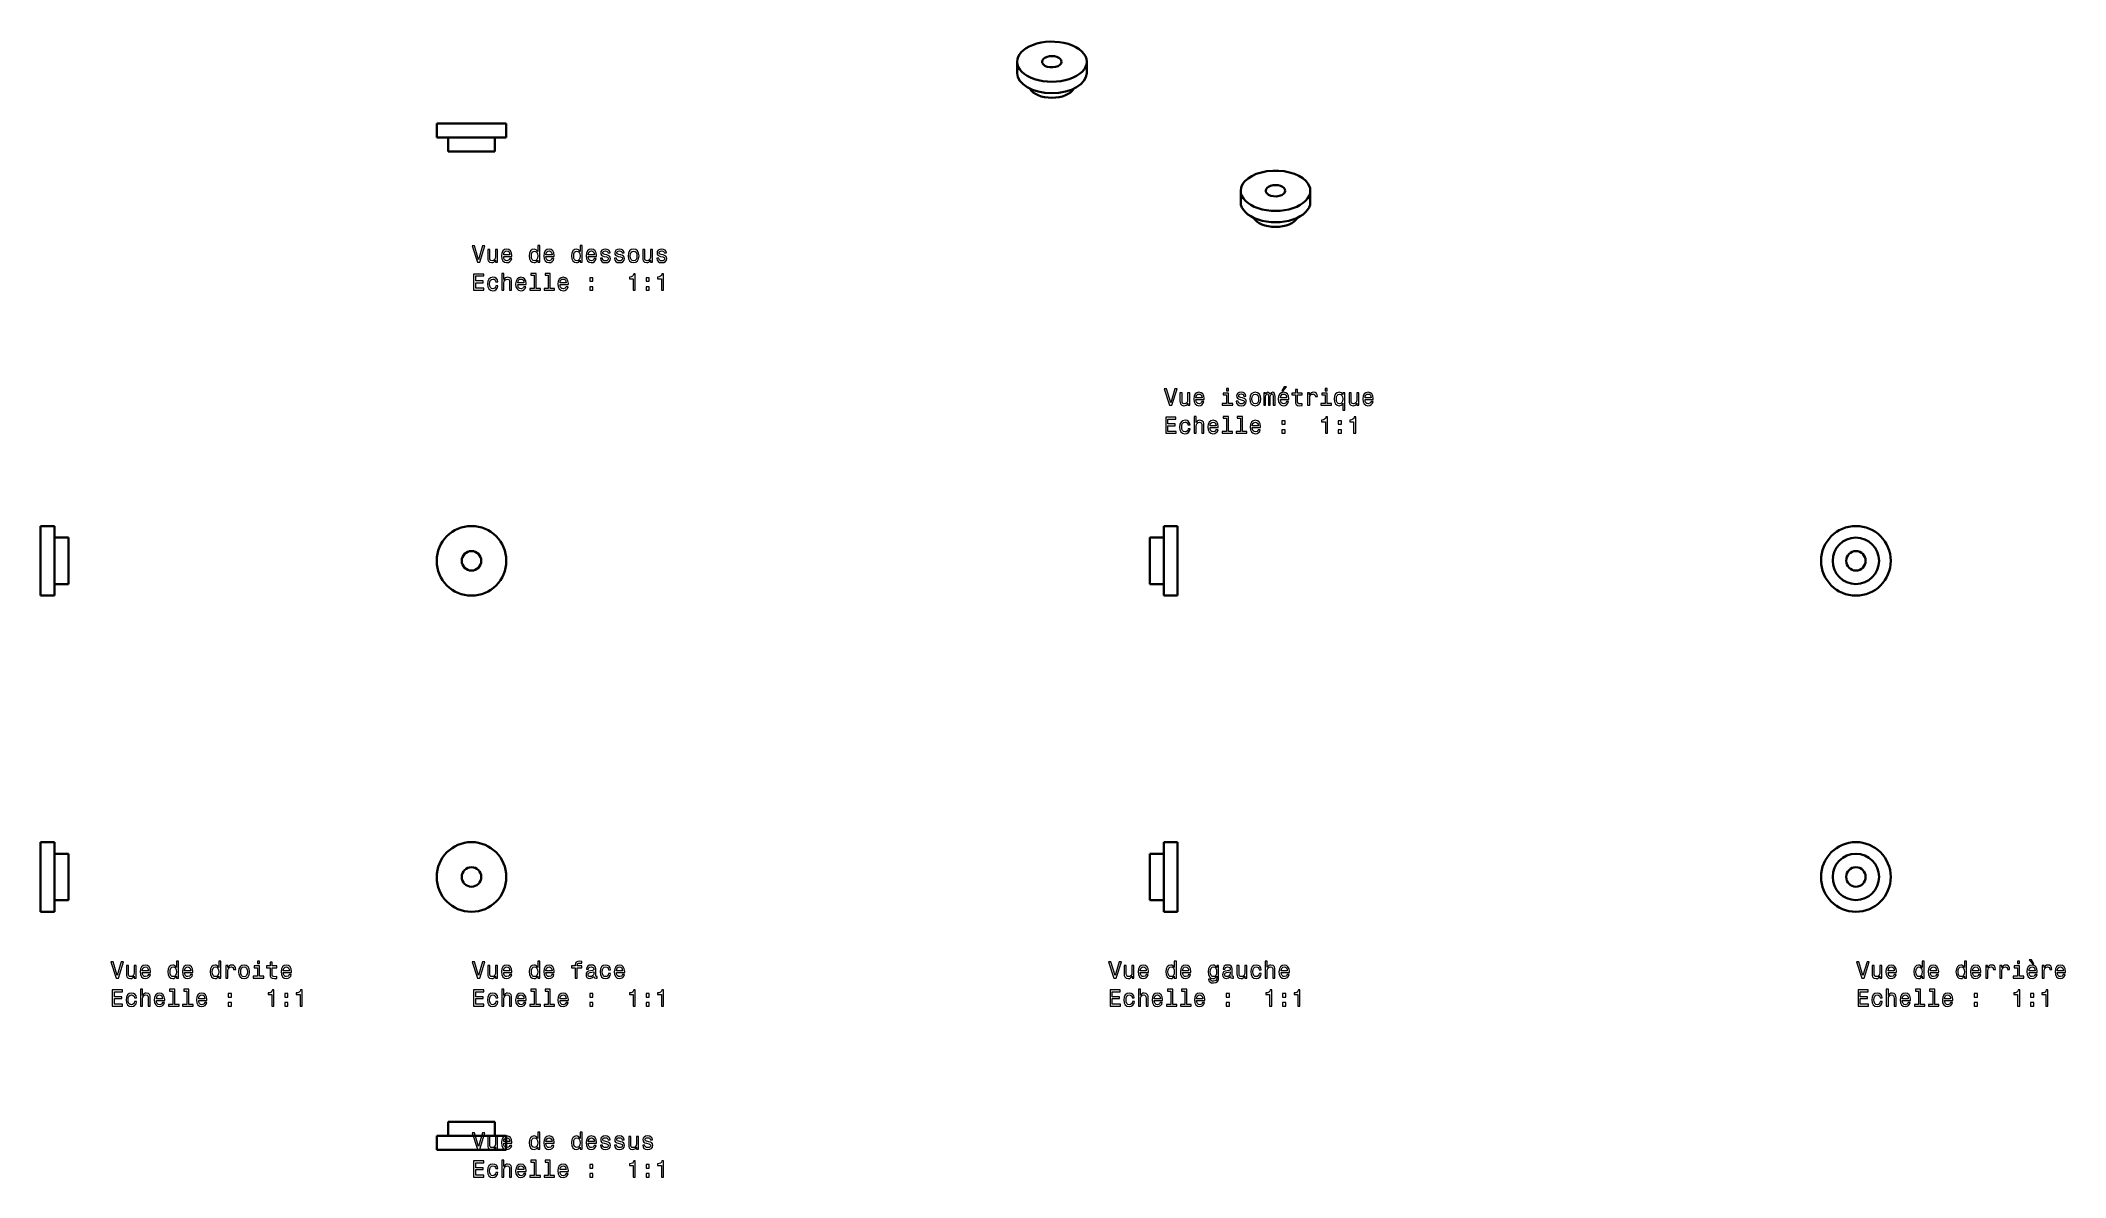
# Model space of a CAD drawing. Extents: x 502 to 938, y 322 to 567.
import ezdxf

# ---------------------------------------------------------------- set-up
doc = ezdxf.new("R2010")
doc.units = 0

msp = doc.modelspace()

# ---------------------------------------------------------------- linework, layer by layer
at = {"color": 7, "lineweight": 35, "ltscale": 0.061218}
msp.add_line((712.02, 559.68), (712.02, 562.13), dxfattribs=at)
at = {"color": 7, "lineweight": 35, "ltscale": 0.061255}
msp.add_line((727.02, 559.68), (727.02, 562.13), dxfattribs=at)
at = {"color": 7, "lineweight": 35, "ltscale": 0.150952}
for p, q in [((593.04, 548.78), (587, 548.78)), ((593.04, 545.78), (587, 545.78))]:
    msp.add_line(p, q, dxfattribs=at)
at = {"color": 7, "lineweight": 35, "ltscale": 0.075}
for p, q in [((587, 545.78), (587, 548.78)), ((589.5, 542.78), (589.5, 545.78)), ((599.5, 542.78), (599.5, 545.78)), ((599.5, 542.78), (599.5, 545.78)), ((602, 545.78), (602, 548.78)), ((602, 545.78), (602, 548.78)), ((504.66, 462.06), (501.66, 462.06)), ((507.66, 459.56), (504.66, 459.56)), ((740.61, 459.56), (743.61, 459.56)), ((743.61, 462.06), (746.61, 462.06)), ((507.66, 449.56), (504.66, 449.56)), ((740.61, 449.56), (743.61, 449.56)), ((504.66, 447.06), (501.66, 447.06)), ((743.61, 447.06), (746.61, 447.06)), ((504.66, 393.94), (501.66, 393.94)), ((743.61, 393.94), (746.61, 393.94)), ((507.66, 391.44), (504.66, 391.44)), ((740.61, 391.44), (743.61, 391.44)), ((507.66, 381.44), (504.66, 381.44)), ((740.61, 381.44), (743.61, 381.44)), ((504.66, 378.94), (501.66, 378.94)), ((743.61, 378.94), (746.61, 378.94)), ((589.5, 333.66), (589.5, 330.66)), ((589.5, 333.66), (589.5, 330.66)), ((599.5, 333.66), (599.5, 330.66)), ((587, 330.66), (587, 327.66)), ((587, 330.66), (587, 327.66)), ((602, 330.66), (602, 327.66))]:
    msp.add_line(p, q, dxfattribs=at)
at = {"color": 7, "lineweight": 35, "ltscale": 0.224048}
for p, q in [((602, 548.78), (593.04, 548.78)), ((602, 545.78), (593.04, 545.78))]:
    msp.add_line(p, q, dxfattribs=at)
at = {"color": 7, "lineweight": 35, "ltscale": 0.25}
for p, q in [((599.5, 542.78), (589.5, 542.78)), ((507.66, 459.56), (507.66, 449.56)), ((740.61, 449.56), (740.61, 459.56))]:
    msp.add_line(p, q, dxfattribs=at)
at = {"color": 7, "lineweight": 35, "ltscale": 0.061237}
for p, q in [((760.19, 531.87), (760.19, 534.32)), ((775.19, 531.87), (775.19, 534.32))]:
    msp.add_line(p, q, dxfattribs=at)
at = {"color": 7, "lineweight": 35, "ltscale": 0.240334}
for p, q in [((501.66, 462.06), (501.66, 452.45)), ((504.66, 462.06), (504.66, 452.45)), ((743.61, 447.06), (743.61, 456.68)), ((746.61, 447.06), (746.61, 456.68))]:
    msp.add_line(p, q, dxfattribs=at)
at = {"color": 7, "lineweight": 35, "ltscale": 0.134666}
for p, q in [((743.61, 456.68), (743.61, 462.06)), ((746.61, 456.68), (746.61, 462.06)), ((501.66, 452.45), (501.66, 447.06)), ((504.66, 452.45), (504.66, 447.06))]:
    msp.add_line(p, q, dxfattribs=at)
at = {"color": 7, "lineweight": 35, "ltscale": 0.003596}
for p, q in [((501.66, 393.94), (501.66, 393.79)), ((504.66, 393.94), (504.66, 393.79)), ((743.61, 378.94), (743.61, 379.08)), ((746.61, 378.94), (746.61, 379.08))]:
    msp.add_line(p, q, dxfattribs=at)
at = {"color": 7, "lineweight": 35, "ltscale": 0.371404}
for p, q in [((501.66, 393.79), (501.66, 378.94)), ((504.66, 393.79), (504.66, 378.94)), ((743.61, 379.08), (743.61, 393.94)), ((746.61, 379.08), (746.61, 393.94))]:
    msp.add_line(p, q, dxfattribs=at)
at = {"color": 7, "lineweight": 35, "ltscale": 0.125}
for p, q in [((507.66, 391.44), (507.66, 386.44)), ((740.61, 386.44), (740.61, 391.44)), ((507.66, 386.44), (507.66, 381.44)), ((740.61, 381.44), (740.61, 386.44)), ((589.5, 333.66), (594.5, 333.66)), ((594.5, 333.66), (599.5, 333.66))]:
    msp.add_line(p, q, dxfattribs=at)
at = {"color": 7, "lineweight": 35, "ltscale": 0.007597}
for p, q in [((587, 330.66), (587.3, 330.66)), ((587, 327.66), (587.3, 327.66))]:
    msp.add_line(p, q, dxfattribs=at)
at = {"color": 7, "lineweight": 35, "ltscale": 0.367403}
for p, q in [((587.3, 330.66), (602, 330.66)), ((587.3, 327.66), (602, 327.66))]:
    msp.add_line(p, q, dxfattribs=at)
at = {"color": 7, "lineweight": 13}
for points in [[(596.9, 522.43), (596.02, 519.45), (595.12, 522.43), (594.64, 522.43), (595.77, 518.92), (596.27, 518.92), (597.37, 522.43)], [(600.1, 521.63), (599.65, 521.63), (599.65, 520.07), (599.6, 519.7), (599.46, 519.44), (599.23, 519.28), (598.93, 519.23), (598.7, 519.27), (598.54, 519.39), (598.46, 519.6), (598.44, 519.89), (598.44, 521.63), (597.99, 521.63), (597.99, 519.85), (598.01, 519.49), (598.11, 519.19), (598.4, 518.92), (598.87, 518.83), (599.12, 518.86), (599.34, 518.95), (599.52, 519.11), (599.67, 519.34), (599.67, 518.92), (600.1, 518.92)], [(601.43, 520.15), (603.21, 520.15), (603.21, 520.35), (603.13, 520.93), (602.91, 521.37), (602.56, 521.63), (602.09, 521.73), (601.63, 521.63), (601.28, 521.34), (601.05, 520.88), (600.97, 520.28), (601.05, 519.66), (601.27, 519.2), (601.62, 518.92), (602.07, 518.83), (602.47, 518.89), (602.79, 519.06), (603.03, 519.34), (603.16, 519.7), (602.73, 519.7), (602.63, 519.5), (602.5, 519.35), (602.13, 519.22), (601.84, 519.28), (601.63, 519.46), (601.48, 519.74), (601.43, 520.13)], [(601.43, 520.52), (601.49, 520.87), (601.63, 521.13), (601.83, 521.28), (602.11, 521.34), (602.37, 521.28), (602.58, 521.13), (602.71, 520.87), (602.75, 520.52)], [(608.78, 519.34), (608.78, 518.92), (609.23, 518.92), (609.23, 522.54), (608.79, 522.54), (608.79, 521.22), (608.45, 521.6), (608.24, 521.69), (608.01, 521.73), (607.58, 521.63), (607.24, 521.34), (607.03, 520.89), (606.95, 520.28), (607.03, 519.67), (607.24, 519.21), (607.58, 518.92), (608.01, 518.83), (608.24, 518.86), (608.45, 518.95)], [(608.08, 521.33), (608.37, 521.26), (608.6, 521.06), (608.73, 520.73), (608.78, 520.28), (608.73, 519.82), (608.6, 519.49), (608.37, 519.29), (608.08, 519.22), (607.8, 519.29), (607.59, 519.49), (607.45, 519.82), (607.41, 520.28), (607.45, 520.73), (607.59, 521.06), (607.8, 521.26)], [(610.54, 520.15), (612.32, 520.15), (612.32, 520.35), (612.24, 520.93), (612.02, 521.37), (611.67, 521.63), (611.2, 521.73), (610.74, 521.63), (610.39, 521.34), (610.16, 520.88), (610.08, 520.28), (610.15, 519.66), (610.38, 519.2), (610.73, 518.92), (611.18, 518.83), (611.58, 518.89), (611.9, 519.06), (612.14, 519.34), (612.27, 519.7), (611.83, 519.7), (611.74, 519.5), (611.61, 519.35), (611.24, 519.22), (610.95, 519.28), (610.73, 519.46), (610.59, 519.74), (610.54, 520.13)], [(610.54, 520.52), (610.6, 520.87), (610.73, 521.13), (610.94, 521.28), (611.21, 521.34), (611.48, 521.28), (611.69, 521.13), (611.81, 520.87), (611.86, 520.52)], [(617.89, 519.34), (617.89, 518.92), (618.33, 518.92), (618.33, 522.54), (617.9, 522.54), (617.9, 521.22), (617.56, 521.6), (617.35, 521.69), (617.11, 521.73), (616.69, 521.63), (616.35, 521.34), (616.14, 520.89), (616.06, 520.28), (616.14, 519.67), (616.35, 519.21), (616.69, 518.92), (617.11, 518.83), (617.35, 518.86), (617.56, 518.95)], [(617.19, 521.33), (617.48, 521.26), (617.7, 521.06), (617.84, 520.73), (617.89, 520.28), (617.84, 519.82), (617.7, 519.49), (617.48, 519.29), (617.19, 519.22), (616.91, 519.29), (616.7, 519.49), (616.56, 519.82), (616.51, 520.28), (616.56, 520.73), (616.7, 521.06), (616.91, 521.26)], [(619.65, 520.15), (621.43, 520.15), (621.43, 520.35), (621.35, 520.93), (621.13, 521.37), (620.78, 521.63), (620.31, 521.73), (619.85, 521.63), (619.49, 521.34), (619.27, 520.88), (619.19, 520.28), (619.26, 519.66), (619.49, 519.2), (619.84, 518.92), (620.29, 518.83), (620.68, 518.89), (621.01, 519.06), (621.24, 519.34), (621.38, 519.7), (620.94, 519.7), (620.85, 519.5), (620.72, 519.35), (620.35, 519.22), (620.06, 519.28), (619.84, 519.46), (619.7, 519.74), (619.65, 520.13)], [(619.65, 520.52), (619.71, 520.87), (619.84, 521.13), (620.05, 521.28), (620.32, 521.34), (620.59, 521.28), (620.8, 521.13), (620.92, 520.87), (620.97, 520.52)], [(623.62, 520.5), (623.2, 520.6), (622.88, 520.72), (622.77, 520.95), (622.8, 521.12), (622.91, 521.24), (623.08, 521.32), (623.33, 521.35), (623.56, 521.32), (623.75, 521.23), (623.87, 521.09), (623.92, 520.91), (624.36, 520.91), (624.36, 520.92), (624.28, 521.25), (624.07, 521.5), (623.75, 521.67), (623.33, 521.73), (622.9, 521.67), (622.59, 521.5), (622.39, 521.25), (622.33, 520.94), (622.37, 520.64), (622.52, 520.42), (622.75, 520.27), (623.09, 520.17), (623.58, 520.05), (623.88, 519.92), (623.96, 519.82), (623.99, 519.67), (623.95, 519.48), (623.83, 519.34), (623.63, 519.25), (623.37, 519.22), (623.09, 519.25), (622.89, 519.36), (622.75, 519.53), (622.7, 519.76), (622.27, 519.76), (622.34, 519.36), (622.55, 519.07), (622.87, 518.89), (623.33, 518.83), (623.8, 518.89), (624.15, 519.07), (624.36, 519.35), (624.44, 519.72), (624.38, 520.04), (624.22, 520.25), (623.97, 520.39)], [(626.66, 520.5), (626.23, 520.6), (625.91, 520.72), (625.81, 520.95), (625.84, 521.12), (625.94, 521.24), (626.12, 521.32), (626.36, 521.35), (626.6, 521.32), (626.79, 521.23), (626.91, 521.09), (626.96, 520.91), (627.39, 520.91), (627.39, 520.92), (627.32, 521.25), (627.11, 521.5), (626.79, 521.67), (626.36, 521.73), (625.93, 521.67), (625.62, 521.5), (625.43, 521.25), (625.36, 520.94), (625.41, 520.64), (625.55, 520.42), (625.78, 520.27), (626.12, 520.17), (626.62, 520.05), (626.92, 519.92), (627, 519.82), (627.03, 519.67), (626.98, 519.48), (626.86, 519.34), (626.67, 519.25), (626.4, 519.22), (626.13, 519.25), (625.92, 519.36), (625.79, 519.53), (625.73, 519.76), (625.3, 519.76), (625.37, 519.36), (625.58, 519.07), (625.91, 518.89), (626.36, 518.83), (626.84, 518.89), (627.19, 519.07), (627.4, 519.35), (627.47, 519.72), (627.42, 520.04), (627.26, 520.25), (627, 520.39)], [(628.24, 520.27), (628.32, 519.66), (628.55, 519.2), (628.92, 518.92), (629.41, 518.83), (629.9, 518.92), (630.27, 519.2), (630.5, 519.65), (630.59, 520.27), (630.5, 520.89), (630.27, 521.35), (629.9, 521.63), (629.41, 521.73), (628.92, 521.63), (628.55, 521.34), (628.32, 520.89)], [(628.69, 520.28), (628.74, 520.73), (628.88, 521.06), (629.11, 521.26), (629.41, 521.33), (629.72, 521.26), (629.94, 521.07), (630.09, 520.73), (630.14, 520.28), (630.09, 519.82), (629.94, 519.49), (629.72, 519.29), (629.41, 519.22), (629.11, 519.29), (628.88, 519.49), (628.74, 519.82)], [(633.49, 521.63), (633.05, 521.63), (633.05, 520.07), (633, 519.7), (632.85, 519.44), (632.63, 519.28), (632.33, 519.23), (632.09, 519.27), (631.94, 519.39), (631.86, 519.6), (631.84, 519.89), (631.84, 521.63), (631.39, 521.63), (631.39, 519.85), (631.41, 519.49), (631.5, 519.19), (631.79, 518.92), (632.26, 518.83), (632.52, 518.86), (632.73, 518.95), (632.92, 519.11), (633.07, 519.34), (633.07, 518.92), (633.49, 518.92)], [(635.77, 520.5), (635.34, 520.6), (635.02, 520.72), (634.92, 520.95), (634.95, 521.12), (635.05, 521.24), (635.22, 521.32), (635.47, 521.35), (635.71, 521.32), (635.89, 521.23), (636.02, 521.09), (636.07, 520.91), (636.5, 520.91), (636.5, 520.92), (636.42, 521.25), (636.22, 521.5), (635.89, 521.67), (635.47, 521.73), (635.04, 521.67), (634.73, 521.5), (634.53, 521.25), (634.47, 520.94), (634.52, 520.64), (634.66, 520.42), (634.89, 520.27), (635.23, 520.17), (635.72, 520.05), (636.03, 519.92), (636.11, 519.82), (636.14, 519.67), (636.09, 519.48), (635.97, 519.34), (635.77, 519.25), (635.51, 519.22), (635.23, 519.25), (635.03, 519.36), (634.9, 519.53), (634.84, 519.76), (634.41, 519.76), (634.48, 519.36), (634.69, 519.07), (635.02, 518.89), (635.47, 518.83), (635.95, 518.89), (636.29, 519.07), (636.51, 519.35), (636.58, 519.72), (636.53, 520.04), (636.37, 520.25), (636.11, 520.39)], [(594.96, 512.88), (597.18, 512.88), (597.18, 513.3), (595.42, 513.3), (595.42, 514.48), (596.99, 514.48), (596.99, 514.9), (595.42, 514.9), (595.42, 515.95), (597.14, 515.95), (597.14, 516.38), (594.96, 516.38)], [(599.73, 514.69), (600.17, 514.69), (600.08, 515.09), (599.87, 515.41), (599.53, 515.6), (599.09, 515.68), (598.61, 515.58), (598.24, 515.3), (598.01, 514.84), (597.92, 514.22), (598, 513.61), (598.23, 513.16), (598.59, 512.88), (599.07, 512.78), (599.51, 512.85), (599.85, 513.07), (600.08, 513.4), (600.18, 513.84), (599.76, 513.84), (599.68, 513.56), (599.54, 513.35), (599.34, 513.22), (599.09, 513.18), (598.78, 513.24), (598.56, 513.45), (598.42, 513.77), (598.38, 514.24), (598.42, 514.69), (598.56, 515.02), (598.79, 515.22), (599.09, 515.29), (599.35, 515.25), (599.55, 515.13), (599.68, 514.94)], [(601.05, 512.88), (601.49, 512.88), (601.49, 514.44), (601.54, 514.8), (601.68, 515.06), (601.91, 515.22), (602.21, 515.28), (602.45, 515.23), (602.6, 515.09), (602.68, 514.87), (602.71, 514.56), (602.71, 512.88), (603.15, 512.88), (603.15, 514.66), (603.13, 515.01), (603.04, 515.31), (602.74, 515.58), (602.28, 515.68), (602.02, 515.64), (601.81, 515.55), (601.63, 515.4), (601.49, 515.19), (601.49, 516.5), (601.05, 516.5)], [(604.47, 514.1), (606.25, 514.1), (606.25, 514.31), (606.17, 514.89), (605.95, 515.32), (605.6, 515.58), (605.13, 515.68), (604.67, 515.58), (604.31, 515.3), (604.09, 514.84), (604.01, 514.23), (604.08, 513.61), (604.31, 513.16), (604.66, 512.88), (605.11, 512.78), (605.5, 512.84), (605.83, 513.02), (606.06, 513.29), (606.2, 513.65), (605.76, 513.65), (605.67, 513.45), (605.54, 513.3), (605.17, 513.18), (604.88, 513.23), (604.66, 513.41), (604.52, 513.7), (604.47, 514.09)], [(604.47, 514.47), (604.53, 514.82), (604.66, 515.08), (604.87, 515.24), (605.14, 515.29), (605.41, 515.24), (605.62, 515.08), (605.74, 514.82), (605.79, 514.47)], [(608, 516.12), (608, 513.25), (607.09, 513.25), (607.09, 512.88), (609.35, 512.88), (609.35, 513.25), (608.44, 513.25), (608.44, 516.5), (607.3, 516.5), (607.3, 516.12)], [(611.04, 516.12), (611.04, 513.25), (610.12, 513.25), (610.12, 512.88), (612.39, 512.88), (612.39, 513.25), (611.48, 513.25), (611.48, 516.5), (610.34, 516.5), (610.34, 516.12)], [(613.58, 514.1), (615.35, 514.1), (615.36, 514.31), (615.28, 514.89), (615.06, 515.32), (614.7, 515.58), (614.23, 515.68), (613.78, 515.58), (613.42, 515.3), (613.2, 514.84), (613.11, 514.23), (613.19, 513.61), (613.42, 513.16), (613.77, 512.88), (614.22, 512.78), (614.61, 512.84), (614.94, 513.02), (615.17, 513.29), (615.31, 513.65), (614.87, 513.65), (614.78, 513.45), (614.65, 513.3), (614.27, 513.18), (613.99, 513.23), (613.77, 513.41), (613.63, 513.7), (613.58, 514.09)], [(613.58, 514.47), (613.63, 514.82), (613.77, 515.08), (613.98, 515.24), (614.25, 515.29), (614.52, 515.24), (614.72, 515.08), (614.85, 514.82), (614.89, 514.47)], [(619.96, 514.83), (620.65, 514.83), (620.65, 515.58), (619.96, 515.58)], [(629.32, 512.88), (629.78, 512.88), (629.78, 516.4), (629.44, 516.4), (629.35, 516.09), (629.17, 515.89), (628.89, 515.76), (628.51, 515.72), (628.51, 515.37), (629.32, 515.37)], [(632.1, 514.83), (632.8, 514.83), (632.8, 515.58), (632.1, 515.58)], [(635.4, 512.88), (635.85, 512.88), (635.85, 516.4), (635.51, 516.4), (635.42, 516.09), (635.24, 515.89), (634.96, 515.76), (634.58, 515.72), (634.58, 515.37), (635.4, 515.37)], [(619.96, 512.88), (620.65, 512.88), (620.65, 513.63), (619.96, 513.63)], [(632.1, 512.88), (632.8, 512.88), (632.8, 513.63), (632.1, 513.63)], [(746, 491.6), (745.12, 488.62), (744.22, 491.6), (743.74, 491.6), (744.87, 488.1), (745.38, 488.1), (746.48, 491.6)], [(749.2, 490.8), (748.76, 490.8), (748.76, 489.24), (748.71, 488.88), (748.56, 488.61), (748.34, 488.45), (748.04, 488.4), (747.8, 488.44), (747.65, 488.56), (747.57, 488.77), (747.55, 489.06), (747.55, 490.8), (747.1, 490.8), (747.1, 489.02), (747.12, 488.67), (747.21, 488.37), (747.51, 488.1), (747.97, 488), (748.23, 488.04), (748.44, 488.13), (748.63, 488.28), (748.78, 488.51), (748.78, 488.1), (749.2, 488.1)], [(750.54, 489.32), (752.32, 489.32), (752.32, 489.53), (752.24, 490.11), (752.02, 490.54), (751.67, 490.8), (751.2, 490.9), (750.74, 490.8), (750.38, 490.52), (750.16, 490.06), (750.08, 489.45), (750.15, 488.83), (750.38, 488.38), (750.73, 488.1), (751.18, 488), (751.58, 488.07), (751.9, 488.24), (752.13, 488.51), (752.27, 488.87), (751.83, 488.87), (751.74, 488.67), (751.61, 488.52), (751.24, 488.4), (750.95, 488.45), (750.73, 488.63), (750.59, 488.92), (750.54, 489.31)], [(750.54, 489.69), (750.6, 490.04), (750.73, 490.3), (750.94, 490.46), (751.21, 490.51), (751.48, 490.46), (751.69, 490.3), (751.81, 490.04), (751.86, 489.69)], [(757.58, 488.47), (757.58, 490.71), (756.44, 490.71), (756.44, 490.33), (757.14, 490.33), (757.14, 488.47), (756.23, 488.47), (756.23, 488.1), (758.5, 488.1), (758.5, 488.47)], [(757.6, 491.72), (757.13, 491.72), (757.13, 491.21), (757.6, 491.21)], [(760.59, 489.67), (760.16, 489.77), (759.84, 489.89), (759.74, 490.13), (759.77, 490.29), (759.87, 490.42), (760.04, 490.49), (760.29, 490.52), (760.53, 490.49), (760.71, 490.4), (760.83, 490.26), (760.88, 490.08), (761.32, 490.08), (761.32, 490.09), (761.24, 490.42), (761.04, 490.68), (760.71, 490.84), (760.29, 490.9), (759.86, 490.84), (759.55, 490.67), (759.35, 490.43), (759.29, 490.11), (759.34, 489.81), (759.48, 489.6), (759.71, 489.45), (760.05, 489.34), (760.54, 489.22), (760.84, 489.09), (760.93, 488.99), (760.96, 488.84), (760.91, 488.66), (760.79, 488.51), (760.59, 488.42), (760.33, 488.39), (760.05, 488.42), (759.85, 488.53), (759.71, 488.7), (759.66, 488.94), (759.23, 488.94), (759.3, 488.53), (759.51, 488.24), (759.84, 488.07), (760.29, 488), (760.76, 488.07), (761.11, 488.24), (761.32, 488.52), (761.4, 488.89), (761.34, 489.21), (761.19, 489.43), (760.93, 489.57)], [(762.17, 489.45), (762.25, 488.83), (762.48, 488.38), (762.85, 488.1), (763.34, 488), (763.83, 488.1), (764.2, 488.37), (764.43, 488.83), (764.52, 489.45), (764.43, 490.06), (764.2, 490.52), (763.83, 490.8), (763.34, 490.9), (762.85, 490.8), (762.48, 490.52), (762.25, 490.06)], [(762.62, 489.45), (762.67, 489.91), (762.81, 490.23), (763.03, 490.44), (763.34, 490.51), (763.64, 490.44), (763.87, 490.24), (764.01, 489.91), (764.06, 489.45), (764.01, 488.99), (763.87, 488.66), (763.64, 488.46), (763.34, 488.39), (763.03, 488.46), (762.81, 488.66), (762.67, 488.99)], [(765.16, 488.1), (765.57, 488.1), (765.57, 489.91), (765.59, 490.18), (765.67, 490.38), (765.78, 490.49), (765.93, 490.54), (766.05, 490.5), (766.13, 490.4), (766.18, 490.22), (766.19, 490), (766.19, 488.1), (766.57, 488.1), (766.57, 489.91), (766.6, 490.17), (766.67, 490.37), (766.8, 490.49), (766.95, 490.54), (767.07, 490.5), (767.15, 490.4), (767.2, 490), (767.2, 488.1), (767.61, 488.1), (767.61, 489.97), (767.58, 490.35), (767.5, 490.65), (767.34, 490.83), (767.08, 490.9), (766.77, 490.8), (766.53, 490.51), (766.35, 490.79), (766.03, 490.9), (765.75, 490.8), (765.55, 490.52), (765.55, 490.8), (765.16, 490.8)], [(768.76, 489.32), (770.53, 489.32), (770.54, 489.53), (770.46, 490.11), (770.24, 490.54), (769.88, 490.8), (769.41, 490.9), (768.95, 490.8), (768.6, 490.52), (768.37, 490.06), (768.29, 489.45), (768.37, 488.83), (768.6, 488.38), (768.94, 488.1), (769.4, 488), (769.79, 488.07), (770.11, 488.24), (770.35, 488.51), (770.49, 488.87), (770.05, 488.87), (769.96, 488.67), (769.83, 488.52), (769.45, 488.4), (769.17, 488.45), (768.95, 488.63), (768.81, 488.92), (768.76, 489.31)], [(768.76, 489.69), (768.81, 490.04), (768.95, 490.3), (769.16, 490.46), (769.43, 490.51), (769.7, 490.46), (769.9, 490.3), (770.03, 490.04), (770.07, 489.69)], [(769.07, 491.17), (769.36, 491.17), (770.06, 492.03), (769.57, 492.03)], [(772, 490.33), (772, 488.98), (772.03, 488.54), (772.17, 488.24), (772.45, 488.06), (772.93, 488), (773.46, 488.02), (773.46, 488.41), (773.07, 488.38), (772.73, 488.42), (772.54, 488.54), (772.46, 488.76), (772.44, 489.05), (772.44, 490.33), (773.46, 490.33), (773.46, 490.71), (772.44, 490.71), (772.44, 491.5), (772, 491.5), (772, 490.71), (771.23, 490.71), (771.23, 490.33)], [(774.61, 488.1), (775.05, 488.1), (775.05, 489.64), (775.1, 490.02), (775.23, 490.28), (775.45, 490.45), (775.75, 490.5), (775.97, 490.47), (776.14, 490.36), (776.24, 490.19), (776.28, 489.96), (776.73, 489.96), (776.67, 490.37), (776.5, 490.66), (776.22, 490.84), (775.84, 490.9), (775.59, 490.86), (775.36, 490.76), (775.17, 490.59), (775.01, 490.35), (775.01, 490.8), (774.61, 490.8)], [(778.83, 488.47), (778.83, 490.71), (777.69, 490.71), (777.69, 490.33), (778.39, 490.33), (778.39, 488.47), (777.48, 488.47), (777.48, 488.1), (779.75, 488.1), (779.75, 488.47)], [(778.85, 491.72), (778.38, 491.72), (778.38, 491.21), (778.85, 491.21)], [(782.18, 490.39), (782.02, 490.61), (781.84, 490.77), (781.64, 490.86), (781.4, 490.9), (780.97, 490.8), (780.64, 490.52), (780.42, 490.06), (780.35, 489.45), (780.42, 488.84), (780.64, 488.38), (780.97, 488.1), (781.4, 488), (781.64, 488.03), (781.84, 488.12), (782.02, 488.27), (782.18, 488.51), (782.18, 487.05), (782.62, 487.05), (782.62, 490.8), (782.18, 490.8)], [(780.8, 489.45), (780.85, 489.9), (780.99, 490.23), (781.2, 490.43), (781.48, 490.5), (781.77, 490.43), (781.99, 490.23), (782.12, 489.91), (782.17, 489.45), (782.12, 488.99), (781.99, 488.67), (781.77, 488.46), (781.48, 488.4), (781.2, 488.46), (780.99, 488.67), (780.85, 489)], [(785.64, 490.8), (785.19, 490.8), (785.19, 489.24), (785.14, 488.88), (785, 488.61), (784.77, 488.45), (784.47, 488.4), (784.24, 488.44), (784.08, 488.56), (784, 488.77), (783.98, 489.06), (783.98, 490.8), (783.53, 490.8), (783.53, 489.02), (783.55, 488.67), (783.65, 488.37), (783.94, 488.1), (784.41, 488), (784.66, 488.04), (784.88, 488.13), (785.06, 488.28), (785.21, 488.51), (785.21, 488.1), (785.64, 488.1)], [(786.97, 489.32), (788.75, 489.32), (788.75, 489.53), (788.67, 490.11), (788.45, 490.54), (788.1, 490.8), (787.63, 490.9), (787.17, 490.8), (786.82, 490.52), (786.59, 490.06), (786.51, 489.45), (786.59, 488.83), (786.81, 488.38), (787.16, 488.1), (787.61, 488), (788.01, 488.07), (788.33, 488.24), (788.57, 488.51), (788.7, 488.87), (788.26, 488.87), (788.17, 488.67), (788.04, 488.52), (787.67, 488.4), (787.38, 488.45), (787.17, 488.63), (787.02, 488.92), (786.97, 489.31)], [(786.97, 489.69), (787.03, 490.04), (787.17, 490.3), (787.37, 490.46), (787.64, 490.51), (787.91, 490.46), (788.12, 490.3), (788.24, 490.04), (788.29, 489.69)], [(744.07, 482.05), (746.28, 482.05), (746.28, 482.47), (744.53, 482.47), (744.53, 483.66), (746.09, 483.66), (746.09, 484.08), (744.53, 484.08), (744.53, 485.13), (746.24, 485.13), (746.24, 485.55), (744.07, 485.55)], [(748.84, 483.86), (749.28, 483.86), (749.19, 484.26), (748.97, 484.58), (748.63, 484.78), (748.2, 484.85), (747.71, 484.75), (747.34, 484.47), (747.11, 484.01), (747.03, 483.4), (747.11, 482.78), (747.33, 482.33), (747.69, 482.05), (748.18, 481.95), (748.61, 482.03), (748.95, 482.24), (749.18, 482.57), (749.29, 483.02), (748.86, 483.02), (748.79, 482.73), (748.65, 482.52), (748.44, 482.39), (748.2, 482.35), (747.89, 482.42), (747.67, 482.62), (747.53, 482.95), (747.49, 483.41), (747.53, 483.86), (747.67, 484.19), (747.9, 484.39), (748.2, 484.46), (748.46, 484.42), (748.66, 484.3), (748.79, 484.11)], [(750.15, 482.05), (750.6, 482.05), (750.6, 483.61), (750.64, 483.97), (750.79, 484.23), (751.02, 484.39), (751.32, 484.45), (751.56, 484.4), (751.71, 484.27), (751.79, 484.04), (751.81, 483.74), (751.81, 482.05), (752.26, 482.05), (752.26, 483.83), (752.24, 484.19), (752.15, 484.48), (751.85, 484.76), (751.38, 484.85), (751.13, 484.82), (750.91, 484.72), (750.73, 484.57), (750.6, 484.36), (750.6, 485.67), (750.15, 485.67)], [(753.58, 483.27), (755.35, 483.27), (755.36, 483.48), (755.28, 484.06), (755.05, 484.49), (754.7, 484.76), (754.23, 484.85), (753.77, 484.75), (753.42, 484.47), (753.19, 484.01), (753.11, 483.41), (753.19, 482.78), (753.42, 482.33), (753.76, 482.05), (754.22, 481.95), (754.61, 482.02), (754.93, 482.19), (755.17, 482.46), (755.31, 482.83), (754.87, 482.83), (754.78, 482.62), (754.65, 482.47), (754.27, 482.35), (753.99, 482.41), (753.77, 482.58), (753.63, 482.87), (753.58, 483.26)], [(753.58, 483.65), (753.63, 484), (753.77, 484.25), (753.98, 484.41), (754.25, 484.46), (754.52, 484.41), (754.72, 484.25), (754.85, 484), (754.89, 483.65)], [(757.11, 485.3), (757.11, 482.42), (756.19, 482.42), (756.19, 482.05), (758.46, 482.05), (758.46, 482.42), (757.55, 482.42), (757.55, 485.67), (756.41, 485.67), (756.41, 485.3)], [(760.14, 485.3), (760.14, 482.42), (759.23, 482.42), (759.23, 482.05), (761.5, 482.05), (761.5, 482.42), (760.59, 482.42), (760.59, 485.67), (759.45, 485.67), (759.45, 485.3)], [(762.69, 483.27), (764.46, 483.27), (764.47, 483.48), (764.38, 484.06), (764.16, 484.49), (763.81, 484.76), (763.34, 484.85), (762.88, 484.75), (762.53, 484.47), (762.3, 484.01), (762.22, 483.41), (762.3, 482.78), (762.52, 482.33), (762.87, 482.05), (763.33, 481.95), (763.72, 482.02), (764.04, 482.19), (764.28, 482.46), (764.42, 482.83), (763.98, 482.83), (763.89, 482.62), (763.75, 482.47), (763.38, 482.35), (763.09, 482.41), (762.88, 482.58), (762.74, 482.87), (762.69, 483.26)], [(762.69, 483.65), (762.74, 484), (762.88, 484.25), (763.08, 484.41), (763.36, 484.46), (763.62, 484.41), (763.83, 484.25), (763.96, 484), (764, 483.65)], [(769.07, 484.01), (769.76, 484.01), (769.76, 484.76), (769.07, 484.76)], [(778.43, 482.05), (778.89, 482.05), (778.89, 485.57), (778.55, 485.57), (778.46, 485.27), (778.27, 485.06), (778, 484.94), (777.61, 484.9), (777.61, 484.54), (778.43, 484.54)], [(781.21, 484.01), (781.91, 484.01), (781.91, 484.76), (781.21, 484.76)], [(784.5, 482.05), (784.96, 482.05), (784.96, 485.57), (784.62, 485.57), (784.53, 485.27), (784.35, 485.06), (784.07, 484.94), (783.69, 484.9), (783.69, 484.54), (784.5, 484.54)], [(769.07, 482.05), (769.76, 482.05), (769.76, 482.8), (769.07, 482.8)], [(781.21, 482.05), (781.91, 482.05), (781.91, 482.8), (781.21, 482.8)], [(519.06, 368.15), (518.18, 365.17), (517.28, 368.15), (516.8, 368.15), (517.93, 364.64), (518.43, 364.64), (519.53, 368.15)], [(522.26, 367.35), (521.81, 367.35), (521.81, 365.79), (521.76, 365.43), (521.62, 365.16), (521.39, 365), (521.09, 364.95), (520.86, 364.99), (520.7, 365.11), (520.62, 365.32), (520.6, 365.61), (520.6, 367.35), (520.15, 367.35), (520.15, 365.57), (520.17, 365.21), (520.27, 364.92), (520.56, 364.64), (521.03, 364.55), (521.28, 364.58), (521.5, 364.67), (521.68, 364.83), (521.83, 365.06), (521.83, 364.64), (522.26, 364.64)], [(523.59, 365.87), (525.37, 365.87), (525.37, 366.08), (525.29, 366.66), (525.07, 367.09), (524.72, 367.35), (524.25, 367.45), (523.79, 367.35), (523.44, 367.06), (523.21, 366.61), (523.13, 366), (523.21, 365.38), (523.43, 364.93), (523.78, 364.64), (524.23, 364.55), (524.63, 364.61), (524.95, 364.78), (525.19, 365.06), (525.32, 365.42), (524.89, 365.42), (524.79, 365.22), (524.66, 365.07), (524.29, 364.95), (524, 365), (523.79, 365.18), (523.64, 365.47), (523.59, 365.85)], [(523.59, 366.24), (523.65, 366.59), (523.79, 366.85), (523.99, 367), (524.27, 367.06), (524.53, 367), (524.74, 366.85), (524.87, 366.59), (524.91, 366.24)], [(530.94, 365.06), (530.94, 364.64), (531.39, 364.64), (531.39, 368.26), (530.95, 368.26), (530.95, 366.94), (530.61, 367.32), (530.4, 367.41), (530.17, 367.45), (529.74, 367.35), (529.4, 367.06), (529.19, 366.61), (529.11, 366), (529.19, 365.39), (529.4, 364.93), (529.74, 364.64), (530.17, 364.55), (530.4, 364.58), (530.61, 364.67)], [(530.24, 367.05), (530.53, 366.98), (530.76, 366.78), (530.89, 366.45), (530.94, 366), (530.89, 365.54), (530.76, 365.21), (530.53, 365.01), (530.24, 364.95), (529.96, 365.01), (529.75, 365.21), (529.61, 365.55), (529.57, 366), (529.61, 366.45), (529.75, 366.78), (529.96, 366.98)], [(532.7, 365.87), (534.48, 365.87), (534.48, 366.08), (534.4, 366.66), (534.18, 367.09), (533.83, 367.35), (533.36, 367.45), (532.9, 367.35), (532.55, 367.06), (532.32, 366.61), (532.24, 366), (532.31, 365.38), (532.54, 364.93), (532.89, 364.64), (533.34, 364.55), (533.74, 364.61), (534.06, 364.78), (534.3, 365.06), (534.43, 365.42), (533.99, 365.42), (533.9, 365.22), (533.77, 365.07), (533.4, 364.95), (533.11, 365), (532.89, 365.18), (532.75, 365.47), (532.7, 365.85)], [(532.7, 366.24), (532.76, 366.59), (532.89, 366.85), (533.1, 367), (533.37, 367.06), (533.64, 367), (533.85, 366.85), (533.97, 366.59), (534.02, 366.24)], [(540.05, 365.06), (540.05, 364.64), (540.49, 364.64), (540.49, 368.26), (540.06, 368.26), (540.06, 366.94), (539.72, 367.32), (539.51, 367.41), (539.27, 367.45), (538.85, 367.35), (538.51, 367.06), (538.3, 366.61), (538.22, 366), (538.3, 365.39), (538.51, 364.93), (538.85, 364.64), (539.27, 364.55), (539.51, 364.58), (539.72, 364.67)], [(539.35, 367.05), (539.64, 366.98), (539.86, 366.78), (540, 366.45), (540.05, 366), (540, 365.54), (539.86, 365.21), (539.64, 365.01), (539.35, 364.95), (539.07, 365.01), (538.86, 365.21), (538.72, 365.55), (538.67, 366), (538.72, 366.45), (538.86, 366.78), (539.07, 366.98)], [(541.59, 364.64), (542.03, 364.64), (542.03, 366.19), (542.08, 366.56), (542.21, 366.83), (542.44, 366.99), (542.73, 367.05), (542.96, 367.01), (543.12, 366.91), (543.22, 366.74), (543.26, 366.51), (543.71, 366.51), (543.65, 366.92), (543.48, 367.21), (543.2, 367.39), (542.82, 367.45), (542.57, 367.41), (542.35, 367.31), (542.15, 367.13), (541.99, 366.9), (541.99, 367.35), (541.59, 367.35)], [(544.33, 365.99), (544.41, 365.38), (544.64, 364.93), (545.01, 364.64), (545.5, 364.55), (545.99, 364.64), (546.36, 364.92), (546.59, 365.37), (546.68, 365.99), (546.59, 366.61), (546.36, 367.07), (545.99, 367.35), (545.5, 367.45), (545.01, 367.35), (544.64, 367.06), (544.41, 366.61)], [(544.78, 366), (544.83, 366.45), (544.97, 366.78), (545.19, 366.98), (545.5, 367.05), (545.8, 366.98), (546.03, 366.79), (546.17, 366.45), (546.22, 366), (546.17, 365.54), (546.03, 365.21), (545.8, 365.01), (545.5, 364.94), (545.19, 365.01), (544.97, 365.21), (544.83, 365.54)], [(548.85, 365.02), (548.85, 367.26), (547.71, 367.26), (547.71, 366.88), (548.41, 366.88), (548.41, 365.02), (547.5, 365.02), (547.5, 364.64), (549.77, 364.64), (549.77, 365.02)], [(548.87, 368.26), (548.4, 368.26), (548.4, 367.76), (548.87, 367.76)], [(551.13, 366.88), (551.13, 365.53), (551.16, 365.09), (551.3, 364.78), (551.58, 364.61), (552.06, 364.55), (552.58, 364.57), (552.58, 364.96), (552.2, 364.93), (551.85, 364.97), (551.67, 365.09), (551.58, 365.3), (551.57, 365.6), (551.57, 366.88), (552.58, 366.88), (552.58, 367.26), (551.57, 367.26), (551.57, 368.05), (551.13, 368.05), (551.13, 367.26), (550.36, 367.26), (550.36, 366.88)], [(553.95, 365.87), (555.73, 365.87), (555.73, 366.08), (555.65, 366.66), (555.43, 367.09), (555.08, 367.35), (554.61, 367.45), (554.15, 367.35), (553.8, 367.06), (553.57, 366.61), (553.49, 366), (553.57, 365.38), (553.79, 364.93), (554.14, 364.64), (554.6, 364.55), (554.99, 364.61), (555.31, 364.78), (555.55, 365.06), (555.68, 365.42), (555.25, 365.42), (555.15, 365.22), (555.02, 365.07), (554.65, 364.95), (554.36, 365), (554.15, 365.18), (554.01, 365.47), (553.95, 365.85)], [(553.95, 366.24), (554.01, 366.59), (554.15, 366.85), (554.35, 367), (554.63, 367.06), (554.89, 367), (555.1, 366.85), (555.23, 366.59), (555.27, 366.24)], [(596.9, 368.15), (596.02, 365.17), (595.12, 368.15), (594.64, 368.15), (595.77, 364.64), (596.27, 364.64), (597.37, 368.15)], [(600.1, 367.35), (599.65, 367.35), (599.65, 365.79), (599.6, 365.43), (599.46, 365.16), (599.23, 365), (598.93, 364.95), (598.7, 364.99), (598.54, 365.11), (598.46, 365.32), (598.44, 365.61), (598.44, 367.35), (597.99, 367.35), (597.99, 365.57), (598.01, 365.21), (598.11, 364.92), (598.4, 364.64), (598.87, 364.55), (599.12, 364.58), (599.34, 364.67), (599.52, 364.83), (599.67, 365.06), (599.67, 364.64), (600.1, 364.64)], [(601.43, 365.87), (603.21, 365.87), (603.21, 366.08), (603.13, 366.66), (602.91, 367.09), (602.56, 367.35), (602.09, 367.45), (601.63, 367.35), (601.28, 367.06), (601.05, 366.61), (600.97, 366), (601.05, 365.38), (601.27, 364.93), (601.62, 364.64), (602.07, 364.55), (602.47, 364.61), (602.79, 364.78), (603.03, 365.06), (603.16, 365.42), (602.73, 365.42), (602.63, 365.22), (602.5, 365.07), (602.13, 364.95), (601.84, 365), (601.63, 365.18), (601.48, 365.47), (601.43, 365.85)], [(601.43, 366.24), (601.49, 366.59), (601.63, 366.85), (601.83, 367), (602.11, 367.06), (602.37, 367), (602.58, 366.85), (602.71, 366.59), (602.75, 366.24)], [(608.78, 365.06), (608.78, 364.64), (609.23, 364.64), (609.23, 368.26), (608.79, 368.26), (608.79, 366.94), (608.45, 367.32), (608.24, 367.41), (608.01, 367.45), (607.58, 367.35), (607.24, 367.06), (607.03, 366.61), (606.95, 366), (607.03, 365.39), (607.24, 364.93), (607.58, 364.64), (608.01, 364.55), (608.24, 364.58), (608.45, 364.67)], [(608.08, 367.05), (608.37, 366.98), (608.6, 366.78), (608.73, 366.45), (608.78, 366), (608.73, 365.54), (608.6, 365.21), (608.37, 365.01), (608.08, 364.95), (607.8, 365.01), (607.59, 365.21), (607.45, 365.55), (607.41, 366), (607.45, 366.45), (607.59, 366.78), (607.8, 366.98)], [(610.54, 365.87), (612.32, 365.87), (612.32, 366.08), (612.24, 366.66), (612.02, 367.09), (611.67, 367.35), (611.2, 367.45), (610.74, 367.35), (610.39, 367.06), (610.16, 366.61), (610.08, 366), (610.15, 365.38), (610.38, 364.93), (610.73, 364.64), (611.18, 364.55), (611.58, 364.61), (611.9, 364.78), (612.14, 365.06), (612.27, 365.42), (611.83, 365.42), (611.74, 365.22), (611.61, 365.07), (611.24, 364.95), (610.95, 365), (610.73, 365.18), (610.59, 365.47), (610.54, 365.85)], [(610.54, 366.24), (610.6, 366.59), (610.73, 366.85), (610.94, 367), (611.21, 367.06), (611.48, 367), (611.69, 366.85), (611.81, 366.59), (611.86, 366.24)], [(616.84, 366.88), (616.84, 364.64), (617.29, 364.64), (617.29, 366.88), (618.29, 366.88), (618.29, 367.26), (617.29, 367.26), (617.29, 367.43), (617.32, 367.63), (617.44, 367.77), (617.63, 367.85), (617.92, 367.88), (618.29, 367.86), (618.29, 368.24), (617.81, 368.26), (617.38, 368.22), (617.08, 368.08), (616.9, 367.85), (616.84, 367.51), (616.84, 367.26), (616.03, 367.26), (616.03, 366.88)], [(620.87, 365), (620.87, 364.98), (620.9, 364.81), (620.97, 364.69), (621.29, 364.59), (621.54, 364.63), (621.54, 364.98), (621.43, 364.96), (621.29, 365.03), (621.26, 365.23), (621.26, 366.63), (621.2, 366.99), (621.03, 367.24), (620.72, 367.39), (620.29, 367.45), (619.86, 367.39), (619.55, 367.22), (619.35, 366.95), (619.29, 366.6), (619.29, 366.56), (619.69, 366.56), (619.72, 366.78), (619.83, 366.93), (620.01, 367.02), (620.27, 367.05), (620.52, 367.03), (620.69, 366.95), (620.8, 366.82), (620.84, 366.64), (620.82, 366.43), (620.73, 366.32), (620.53, 366.27), (620.15, 366.23), (619.72, 366.14), (619.41, 365.98), (619.23, 365.73), (619.18, 365.35), (619.23, 365.02), (619.38, 364.77), (619.64, 364.62), (619.98, 364.56), (620.45, 364.67)], [(624.02, 366.45), (624.46, 366.45), (624.37, 366.86), (624.15, 367.18), (623.82, 367.37), (623.38, 367.45), (622.89, 367.35), (622.53, 367.06), (622.29, 366.61), (622.21, 365.99), (622.29, 365.38), (622.52, 364.93), (622.87, 364.64), (623.36, 364.55), (623.8, 364.62), (624.13, 364.84), (624.37, 365.17), (624.47, 365.61), (624.04, 365.61), (623.97, 365.33), (623.83, 365.12), (623.62, 364.99), (623.38, 364.95), (623.07, 365.01), (622.85, 365.21), (622.71, 365.54), (622.67, 366.01), (622.71, 366.46), (622.85, 366.79), (623.08, 366.99), (623.38, 367.06), (623.64, 367.01), (623.84, 366.9), (623.97, 366.71)], [(625.72, 365.87), (627.5, 365.87), (627.5, 366.08), (627.42, 366.66), (627.2, 367.09), (626.85, 367.35), (626.38, 367.45), (625.92, 367.35), (625.57, 367.06), (625.34, 366.61), (625.26, 366), (625.33, 365.38), (625.56, 364.93), (625.91, 364.64), (626.36, 364.55), (626.76, 364.61), (627.08, 364.78), (627.32, 365.06), (627.45, 365.42), (627.01, 365.42), (626.92, 365.22), (626.79, 365.07), (626.42, 364.95), (626.13, 365), (625.91, 365.18), (625.77, 365.47), (625.72, 365.85)], [(625.72, 366.24), (625.78, 366.59), (625.91, 366.85), (626.12, 367), (626.39, 367.06), (626.66, 367), (626.87, 366.85), (626.99, 366.59), (627.04, 366.24)], [(734, 368.15), (733.12, 365.17), (732.22, 368.15), (731.74, 368.15), (732.87, 364.64), (733.38, 364.64), (734.48, 368.15)], [(737.2, 367.35), (736.76, 367.35), (736.76, 365.79), (736.71, 365.43), (736.56, 365.16), (736.34, 365), (736.04, 364.95), (735.8, 364.99), (735.65, 365.11), (735.57, 365.32), (735.55, 365.61), (735.55, 367.35), (735.1, 367.35), (735.1, 365.57), (735.12, 365.21), (735.21, 364.92), (735.51, 364.64), (735.97, 364.55), (736.23, 364.58), (736.44, 364.67), (736.63, 364.83), (736.78, 365.06), (736.78, 364.64), (737.2, 364.64)], [(738.54, 365.87), (740.32, 365.87), (740.32, 366.08), (740.24, 366.66), (740.02, 367.09), (739.67, 367.35), (739.2, 367.45), (738.74, 367.35), (738.38, 367.06), (738.16, 366.61), (738.08, 366), (738.15, 365.38), (738.38, 364.93), (738.73, 364.64), (739.18, 364.55), (739.58, 364.61), (739.9, 364.78), (740.13, 365.06), (740.27, 365.42), (739.83, 365.42), (739.74, 365.22), (739.61, 365.07), (739.24, 364.95), (738.95, 365), (738.73, 365.18), (738.59, 365.47), (738.54, 365.85)], [(738.54, 366.24), (738.6, 366.59), (738.73, 366.85), (738.94, 367), (739.21, 367.06), (739.48, 367), (739.69, 366.85), (739.81, 366.59), (739.86, 366.24)], [(745.89, 365.06), (745.89, 364.64), (746.33, 364.64), (746.33, 368.26), (745.89, 368.26), (745.89, 366.94), (745.56, 367.32), (745.35, 367.41), (745.11, 367.45), (744.68, 367.35), (744.35, 367.06), (744.13, 366.61), (744.06, 366), (744.13, 365.39), (744.35, 364.93), (744.68, 364.64), (745.11, 364.55), (745.35, 364.58), (745.56, 364.67)], [(745.19, 367.05), (745.48, 366.98), (745.7, 366.78), (745.83, 366.45), (745.88, 366), (745.83, 365.54), (745.7, 365.21), (745.48, 365.01), (745.19, 364.95), (744.91, 365.01), (744.7, 365.21), (744.56, 365.55), (744.51, 366), (744.56, 366.45), (744.7, 366.78), (744.91, 366.98)], [(747.65, 365.87), (749.42, 365.87), (749.43, 366.08), (749.35, 366.66), (749.13, 367.09), (748.77, 367.35), (748.3, 367.45), (747.85, 367.35), (747.49, 367.06), (747.27, 366.61), (747.19, 366), (747.26, 365.38), (747.49, 364.93), (747.84, 364.64), (748.29, 364.55), (748.68, 364.61), (749.01, 364.78), (749.24, 365.06), (749.38, 365.42), (748.94, 365.42), (748.85, 365.22), (748.72, 365.07), (748.35, 364.95), (748.06, 365), (747.84, 365.18), (747.7, 365.47), (747.65, 365.85)], [(747.65, 366.24), (747.7, 366.59), (747.84, 366.85), (748.05, 367), (748.32, 367.06), (748.59, 367), (748.79, 366.85), (748.92, 366.59), (748.97, 366.24)], [(755.44, 364.76), (755.44, 367.35), (755.02, 367.35), (755.02, 366.91), (754.67, 367.31), (754.46, 367.41), (754.22, 367.45), (753.79, 367.35), (753.46, 367.06), (753.24, 366.61), (753.17, 366), (753.24, 365.38), (753.46, 364.93), (753.79, 364.64), (754.22, 364.55), (754.46, 364.58), (754.66, 364.67), (755.02, 365.06), (755.02, 364.67), (754.98, 364.37), (754.87, 364.15), (754.65, 364.03), (754.34, 363.98), (754.06, 364.01), (753.86, 364.09), (753.75, 364.22), (753.71, 364.4), (753.28, 364.4), (753.28, 364.38), (753.35, 364.05), (753.55, 363.81), (753.87, 363.65), (754.31, 363.6), (754.84, 363.68), (755.18, 363.89), (755.38, 364.26)], [(753.63, 366), (753.67, 366.45), (753.81, 366.78), (754.02, 366.98), (754.3, 367.05), (754.6, 366.98), (754.82, 366.78), (754.96, 366.45), (755.01, 366), (754.96, 365.54), (754.82, 365.21), (754.6, 365.01), (754.3, 364.95), (754.02, 365.01), (753.81, 365.21), (753.67, 365.55)], [(757.98, 365), (757.98, 364.98), (758, 364.81), (758.08, 364.69), (758.4, 364.59), (758.64, 364.63), (758.64, 364.98), (758.54, 364.96), (758.4, 365.03), (758.37, 365.23), (758.37, 366.63), (758.31, 366.99), (758.13, 367.24), (757.83, 367.39), (757.39, 367.45), (756.97, 367.39), (756.66, 367.22), (756.46, 366.95), (756.39, 366.6), (756.39, 366.56), (756.79, 366.56), (756.83, 366.78), (756.94, 366.93), (757.12, 367.02), (757.38, 367.05), (757.62, 367.03), (757.8, 366.95), (757.91, 366.82), (757.94, 366.64), (757.92, 366.43), (757.84, 366.32), (757.64, 366.27), (757.26, 366.23), (756.83, 366.14), (756.52, 365.98), (756.34, 365.73), (756.28, 365.35), (756.33, 365.02), (756.49, 364.77), (756.74, 364.62), (757.09, 364.56), (757.56, 364.67)], [(761.49, 367.35), (761.05, 367.35), (761.05, 365.79), (761, 365.43), (760.85, 365.16), (760.63, 365), (760.33, 364.95), (760.09, 364.99), (759.94, 365.11), (759.85, 365.32), (759.83, 365.61), (759.83, 367.35), (759.39, 367.35), (759.39, 365.57), (759.41, 365.21), (759.5, 364.92), (759.79, 364.64), (760.26, 364.55), (760.51, 364.58), (760.73, 364.67), (760.92, 364.83), (761.07, 365.06), (761.07, 364.64), (761.49, 364.64)], [(764.17, 366.45), (764.6, 366.45), (764.51, 366.86), (764.3, 367.18), (763.96, 367.37), (763.52, 367.45), (763.04, 367.35), (762.67, 367.06), (762.44, 366.61), (762.36, 365.99), (762.43, 365.38), (762.66, 364.93), (763.02, 364.64), (763.51, 364.55), (763.94, 364.62), (764.28, 364.84), (764.51, 365.17), (764.61, 365.61), (764.19, 365.61), (764.11, 365.33), (763.97, 365.12), (763.77, 364.99), (763.52, 364.95), (763.21, 365.01), (762.99, 365.21), (762.85, 365.54), (762.81, 366.01), (762.85, 366.46), (763, 366.79), (763.22, 366.99), (763.52, 367.06), (763.78, 367.01), (763.98, 366.9), (764.11, 366.71)], [(765.48, 364.64), (765.92, 364.64), (765.92, 366.21), (765.97, 366.56), (766.11, 366.83), (766.34, 366.99), (766.64, 367.05), (766.88, 367), (767.04, 366.86), (767.11, 366.64), (767.14, 366.33), (767.14, 364.64), (767.58, 364.64), (767.58, 366.42), (767.56, 366.78), (767.47, 367.08), (767.17, 367.35), (766.71, 367.45), (766.46, 367.41), (766.24, 367.32), (766.06, 367.16), (765.92, 366.96), (765.92, 368.26), (765.48, 368.26)], [(768.9, 365.87), (770.68, 365.87), (770.68, 366.08), (770.6, 366.66), (770.38, 367.09), (770.03, 367.35), (769.56, 367.45), (769.1, 367.35), (768.75, 367.06), (768.52, 366.61), (768.44, 366), (768.51, 365.38), (768.74, 364.93), (769.09, 364.64), (769.54, 364.55), (769.94, 364.61), (770.26, 364.78), (770.5, 365.06), (770.63, 365.42), (770.19, 365.42), (770.1, 365.22), (769.97, 365.07), (769.6, 364.95), (769.31, 365), (769.09, 365.18), (768.95, 365.47), (768.9, 365.85)], [(768.9, 366.24), (768.96, 366.59), (769.09, 366.85), (769.3, 367), (769.57, 367.06), (769.84, 367), (770.05, 366.85), (770.17, 366.59), (770.22, 366.24)], [(895.11, 368.15), (894.23, 365.17), (893.33, 368.15), (892.85, 368.15), (893.98, 364.64), (894.48, 364.64), (895.59, 368.15)], [(898.31, 367.35), (897.87, 367.35), (897.87, 365.79), (897.82, 365.43), (897.67, 365.16), (897.44, 365), (897.15, 364.95), (896.91, 364.99), (896.76, 365.11), (896.67, 365.32), (896.65, 365.61), (896.65, 367.35), (896.21, 367.35), (896.21, 365.57), (896.22, 365.21), (896.32, 364.92), (896.61, 364.64), (897.08, 364.55), (897.33, 364.58), (897.55, 364.67), (897.74, 364.83), (897.89, 365.06), (897.89, 364.64), (898.31, 364.64)], [(899.65, 365.87), (901.42, 365.87), (901.43, 366.08), (901.35, 366.66), (901.13, 367.09), (900.77, 367.35), (900.3, 367.45), (899.84, 367.35), (899.49, 367.06), (899.26, 366.61), (899.18, 366), (899.26, 365.38), (899.49, 364.93), (899.83, 364.64), (900.29, 364.55), (900.68, 364.61), (901, 364.78), (901.24, 365.06), (901.38, 365.42), (900.94, 365.42), (900.85, 365.22), (900.72, 365.07), (900.34, 364.95), (900.06, 365), (899.84, 365.18), (899.7, 365.47), (899.65, 365.85)], [(899.65, 366.24), (899.7, 366.59), (899.84, 366.85), (900.05, 367), (900.32, 367.06), (900.59, 367), (900.79, 366.85), (900.92, 366.59), (900.96, 366.24)], [(907, 365.06), (907, 364.64), (907.44, 364.64), (907.44, 368.26), (907, 368.26), (907, 366.94), (906.66, 367.32), (906.46, 367.41), (906.22, 367.45), (905.79, 367.35), (905.46, 367.06), (905.24, 366.61), (905.17, 366), (905.24, 365.39), (905.46, 364.93), (905.79, 364.64), (906.22, 364.55), (906.46, 364.58), (906.67, 364.67)], [(906.3, 367.05), (906.59, 366.98), (906.81, 366.78), (906.94, 366.45), (906.99, 366), (906.94, 365.54), (906.81, 365.21), (906.59, 365.01), (906.3, 364.95), (906.02, 365.01), (905.81, 365.21), (905.66, 365.55), (905.62, 366), (905.66, 366.45), (905.81, 366.78), (906.02, 366.98)], [(908.76, 365.87), (910.53, 365.87), (910.54, 366.08), (910.46, 366.66), (910.23, 367.09), (909.88, 367.35), (909.41, 367.45), (908.95, 367.35), (908.6, 367.06), (908.37, 366.61), (908.29, 366), (908.37, 365.38), (908.59, 364.93), (908.94, 364.64), (909.4, 364.55), (909.79, 364.61), (910.11, 364.78), (910.35, 365.06), (910.49, 365.42), (910.05, 365.42), (909.96, 365.22), (909.83, 365.07), (909.45, 364.95), (909.16, 365), (908.95, 365.18), (908.81, 365.47), (908.76, 365.85)], [(908.76, 366.24), (908.81, 366.59), (908.95, 366.85), (909.15, 367), (909.43, 367.06), (909.69, 367), (909.9, 366.85), (910.03, 366.59), (910.07, 366.24)], [(916.1, 365.06), (916.1, 364.64), (916.55, 364.64), (916.55, 368.26), (916.11, 368.26), (916.11, 366.94), (915.77, 367.32), (915.56, 367.41), (915.33, 367.45), (914.9, 367.35), (914.57, 367.06), (914.35, 366.61), (914.27, 366), (914.35, 365.39), (914.57, 364.93), (914.9, 364.64), (915.33, 364.55), (915.56, 364.58), (915.78, 364.67)], [(915.4, 367.05), (915.7, 366.98), (915.92, 366.78), (916.05, 366.45), (916.1, 366), (916.05, 365.54), (915.92, 365.21), (915.7, 365.01), (915.4, 364.95), (915.13, 365.01), (914.91, 365.21), (914.77, 365.55), (914.73, 366), (914.77, 366.45), (914.91, 366.78), (915.13, 366.98)], [(917.86, 365.87), (919.64, 365.87), (919.64, 366.08), (919.56, 366.66), (919.34, 367.09), (918.99, 367.35), (918.52, 367.45), (918.06, 367.35), (917.71, 367.06), (917.48, 366.61), (917.4, 366), (917.48, 365.38), (917.7, 364.93), (918.05, 364.64), (918.5, 364.55), (918.9, 364.61), (919.22, 364.78), (919.46, 365.06), (919.59, 365.42), (919.16, 365.42), (919.06, 365.22), (918.93, 365.07), (918.56, 364.95), (918.27, 365), (918.06, 365.18), (917.91, 365.47), (917.86, 365.85)], [(917.86, 366.24), (917.92, 366.59), (918.06, 366.85), (918.26, 367), (918.53, 367.06), (918.8, 367), (919.01, 366.85), (919.14, 366.59), (919.18, 366.24)], [(920.68, 364.64), (921.12, 364.64), (921.12, 366.19), (921.17, 366.56), (921.3, 366.83), (921.53, 366.99), (921.82, 367.05), (922.05, 367.01), (922.21, 366.91), (922.31, 366.74), (922.35, 366.51), (922.8, 366.51), (922.74, 366.92), (922.57, 367.21), (922.29, 367.39), (921.91, 367.45), (921.66, 367.41), (921.43, 367.31), (921.24, 367.13), (921.08, 366.9), (921.08, 367.35), (920.68, 367.35)], [(923.71, 364.64), (924.16, 364.64), (924.16, 366.19), (924.2, 366.56), (924.34, 366.83), (924.56, 366.99), (924.86, 367.05), (925.08, 367.01), (925.25, 366.91), (925.35, 366.74), (925.38, 366.51), (925.83, 366.51), (925.77, 366.92), (925.61, 367.21), (925.33, 367.39), (924.95, 367.45), (924.69, 367.41), (924.47, 367.31), (924.27, 367.13), (924.12, 366.9), (924.12, 367.35), (923.71, 367.35)], [(927.94, 365.02), (927.94, 367.26), (926.8, 367.26), (926.8, 366.88), (927.5, 366.88), (927.5, 365.02), (926.59, 365.02), (926.59, 364.64), (928.86, 364.64), (928.86, 365.02)], [(927.96, 368.26), (927.49, 368.26), (927.49, 367.76), (927.96, 367.76)], [(930.01, 365.87), (931.78, 365.87), (931.79, 366.08), (931.71, 366.66), (931.49, 367.09), (931.13, 367.35), (930.66, 367.45), (930.2, 367.35), (929.85, 367.06), (929.62, 366.61), (929.54, 366), (929.62, 365.38), (929.85, 364.93), (930.19, 364.64), (930.65, 364.55), (931.04, 364.61), (931.36, 364.78), (931.6, 365.06), (931.74, 365.42), (931.3, 365.42), (931.21, 365.22), (931.08, 365.07), (930.7, 364.95), (930.42, 365), (930.2, 365.18), (930.06, 365.47), (930.01, 365.85)], [(930.01, 366.24), (930.06, 366.59), (930.2, 366.85), (930.41, 367), (930.68, 367.06), (930.95, 367), (931.15, 366.85), (931.28, 366.59), (931.32, 366.24)], [(931.02, 367.72), (930.52, 368.58), (930.02, 368.58), (930.72, 367.72)], [(932.82, 364.64), (933.27, 364.64), (933.27, 366.19), (933.31, 366.56), (933.45, 366.83), (933.67, 366.99), (933.97, 367.05), (934.19, 367.01), (934.36, 366.91), (934.46, 366.74), (934.49, 366.51), (934.94, 366.51), (934.88, 366.92), (934.71, 367.21), (934.44, 367.39), (934.06, 367.45), (933.8, 367.41), (933.58, 367.31), (933.38, 367.13), (933.23, 366.9), (933.23, 367.35), (932.82, 367.35)], [(936.08, 365.87), (937.86, 365.87), (937.86, 366.08), (937.78, 366.66), (937.56, 367.09), (937.2, 367.35), (936.74, 367.45), (936.28, 367.35), (935.92, 367.06), (935.7, 366.61), (935.62, 366), (935.69, 365.38), (935.92, 364.93), (936.27, 364.64), (936.72, 364.55), (937.11, 364.61), (937.44, 364.78), (937.67, 365.06), (937.81, 365.42), (937.37, 365.42), (937.28, 365.22), (937.15, 365.07), (936.78, 364.95), (936.49, 365), (936.27, 365.18), (936.13, 365.47), (936.08, 365.85)], [(936.08, 366.24), (936.14, 366.59), (936.27, 366.85), (936.48, 367), (936.75, 367.06), (937.02, 367), (937.23, 366.85), (937.35, 366.59), (937.4, 366.24)], [(517.12, 358.6), (519.34, 358.6), (519.34, 359.02), (517.58, 359.02), (517.58, 360.21), (519.15, 360.21), (519.15, 360.62), (517.58, 360.62), (517.58, 361.67), (519.3, 361.67), (519.3, 362.1), (517.12, 362.1)], [(523.21, 358.6), (523.65, 358.6), (523.65, 360.16), (523.7, 360.52), (523.84, 360.78), (524.07, 360.94), (524.37, 361), (524.61, 360.95), (524.76, 360.82), (524.84, 360.59), (524.87, 360.29), (524.87, 358.6), (525.31, 358.6), (525.31, 360.38), (525.29, 360.73), (525.2, 361.03), (524.9, 361.3), (524.44, 361.4), (524.18, 361.37), (523.97, 361.27), (523.79, 361.12), (523.65, 360.91), (523.65, 362.22), (523.21, 362.22)], [(530.16, 361.84), (530.16, 358.97), (529.25, 358.97), (529.25, 358.6), (531.51, 358.6), (531.51, 358.97), (530.6, 358.97), (530.6, 362.22), (529.46, 362.22), (529.46, 361.84)], [(533.2, 361.84), (533.2, 358.97), (532.28, 358.97), (532.28, 358.6), (534.55, 358.6), (534.55, 358.97), (533.64, 358.97), (533.64, 362.22), (532.5, 362.22), (532.5, 361.84)], [(551.48, 358.6), (551.94, 358.6), (551.94, 362.12), (551.6, 362.12), (551.51, 361.81), (551.33, 361.61), (551.05, 361.49), (550.67, 361.45), (550.67, 361.09), (551.48, 361.09)], [(557.56, 358.6), (558.01, 358.6), (558.01, 362.12), (557.67, 362.12), (557.58, 361.81), (557.4, 361.61), (557.12, 361.49), (556.74, 361.45), (556.74, 361.09), (557.56, 361.09)], [(594.96, 358.6), (597.18, 358.6), (597.18, 359.02), (595.42, 359.02), (595.42, 360.21), (596.99, 360.21), (596.99, 360.62), (595.42, 360.62), (595.42, 361.67), (597.14, 361.67), (597.14, 362.1), (594.96, 362.1)], [(601.05, 358.6), (601.49, 358.6), (601.49, 360.16), (601.54, 360.52), (601.68, 360.78), (601.91, 360.94), (602.21, 361), (602.45, 360.95), (602.6, 360.82), (602.68, 360.59), (602.71, 360.29), (602.71, 358.6), (603.15, 358.6), (603.15, 360.38), (603.13, 360.73), (603.04, 361.03), (602.74, 361.3), (602.28, 361.4), (602.02, 361.37), (601.81, 361.27), (601.63, 361.12), (601.49, 360.91), (601.49, 362.22), (601.05, 362.22)], [(608, 361.84), (608, 358.97), (607.09, 358.97), (607.09, 358.6), (609.35, 358.6), (609.35, 358.97), (608.44, 358.97), (608.44, 362.22), (607.3, 362.22), (607.3, 361.84)], [(611.04, 361.84), (611.04, 358.97), (610.12, 358.97), (610.12, 358.6), (612.39, 358.6), (612.39, 358.97), (611.48, 358.97), (611.48, 362.22), (610.34, 362.22), (610.34, 361.84)], [(620.82, 365.59), (620.76, 365.33), (620.6, 365.13), (620.36, 365), (620.06, 364.95), (619.87, 364.98), (619.73, 365.06), (619.65, 365.2), (619.62, 365.39), (619.64, 365.57), (619.72, 365.7), (620.04, 365.84), (620.45, 365.9), (620.82, 366.02)], [(629.32, 358.6), (629.78, 358.6), (629.78, 362.12), (629.44, 362.12), (629.35, 361.81), (629.17, 361.61), (628.89, 361.49), (628.51, 361.45), (628.51, 361.09), (629.32, 361.09)], [(635.4, 358.6), (635.85, 358.6), (635.85, 362.12), (635.51, 362.12), (635.42, 361.81), (635.24, 361.61), (634.96, 361.49), (634.58, 361.45), (634.58, 361.09), (635.4, 361.09)], [(732.07, 358.6), (734.28, 358.6), (734.28, 359.02), (732.53, 359.02), (732.53, 360.21), (734.09, 360.21), (734.09, 360.62), (732.53, 360.62), (732.53, 361.67), (734.24, 361.67), (734.24, 362.1), (732.07, 362.1)], [(738.15, 358.6), (738.6, 358.6), (738.6, 360.16), (738.64, 360.52), (738.79, 360.78), (739.02, 360.94), (739.32, 361), (739.56, 360.95), (739.71, 360.82), (739.79, 360.59), (739.81, 360.29), (739.81, 358.6), (740.26, 358.6), (740.26, 360.38), (740.24, 360.73), (740.15, 361.03), (739.85, 361.3), (739.38, 361.4), (739.13, 361.37), (738.91, 361.27), (738.73, 361.12), (738.6, 360.91), (738.6, 362.22), (738.15, 362.22)], [(745.11, 361.84), (745.11, 358.97), (744.19, 358.97), (744.19, 358.6), (746.46, 358.6), (746.46, 358.97), (745.55, 358.97), (745.55, 362.22), (744.41, 362.22), (744.41, 361.84)], [(748.14, 361.84), (748.14, 358.97), (747.23, 358.97), (747.23, 358.6), (749.5, 358.6), (749.5, 358.97), (748.59, 358.97), (748.59, 362.22), (747.45, 362.22), (747.45, 361.84)], [(757.93, 365.59), (757.87, 365.33), (757.71, 365.13), (757.46, 365), (757.17, 364.95), (756.97, 364.98), (756.84, 365.06), (756.75, 365.2), (756.73, 365.39), (756.75, 365.57), (756.83, 365.7), (757.15, 365.84), (757.56, 365.9), (757.93, 366.02)], [(766.43, 358.6), (766.89, 358.6), (766.89, 362.12), (766.55, 362.12), (766.46, 361.81), (766.27, 361.61), (766, 361.49), (765.61, 361.45), (765.61, 361.09), (766.43, 361.09)], [(772.5, 358.6), (772.96, 358.6), (772.96, 362.12), (772.62, 362.12), (772.53, 361.81), (772.35, 361.61), (772.07, 361.49), (771.69, 361.45), (771.69, 361.09), (772.5, 361.09)], [(893.17, 358.6), (895.39, 358.6), (895.39, 359.02), (893.64, 359.02), (893.64, 360.21), (895.2, 360.21), (895.2, 360.62), (893.64, 360.62), (893.64, 361.67), (895.35, 361.67), (895.35, 362.1), (893.17, 362.1)], [(899.26, 358.6), (899.7, 358.6), (899.7, 360.16), (899.75, 360.52), (899.9, 360.78), (900.12, 360.94), (900.42, 361), (900.67, 360.95), (900.82, 360.82), (900.89, 360.59), (900.92, 360.29), (900.92, 358.6), (901.36, 358.6), (901.36, 360.38), (901.34, 360.73), (901.25, 361.03), (900.95, 361.3), (900.49, 361.4), (900.24, 361.37), (900.02, 361.27), (899.84, 361.12), (899.7, 360.91), (899.7, 362.22), (899.26, 362.22)], [(906.21, 361.84), (906.21, 358.97), (905.3, 358.97), (905.3, 358.6), (907.57, 358.6), (907.57, 358.97), (906.66, 358.97), (906.66, 362.22), (905.52, 362.22), (905.52, 361.84)], [(909.25, 361.84), (909.25, 358.97), (908.34, 358.97), (908.34, 358.6), (910.6, 358.6), (910.6, 358.97), (909.69, 358.97), (909.69, 362.22), (908.55, 362.22), (908.55, 361.84)], [(927.54, 358.6), (928, 358.6), (928, 362.12), (927.65, 362.12), (927.56, 361.81), (927.38, 361.61), (927.1, 361.49), (926.72, 361.45), (926.72, 361.09), (927.54, 361.09)], [(933.61, 358.6), (934.07, 358.6), (934.07, 362.12), (933.73, 362.12), (933.63, 361.81), (933.45, 361.61), (933.18, 361.49), (932.79, 361.45), (932.79, 361.09), (933.61, 361.09)], [(521.89, 360.41), (522.33, 360.41), (522.24, 360.81), (522.03, 361.13), (521.69, 361.32), (521.25, 361.4), (520.77, 361.3), (520.4, 361.02), (520.17, 360.56), (520.08, 359.94), (520.16, 359.33), (520.39, 358.88), (520.75, 358.6), (521.23, 358.5), (521.67, 358.58), (522.01, 358.79), (522.24, 359.12), (522.34, 359.56), (521.92, 359.56), (521.84, 359.28), (521.7, 359.07), (521.5, 358.94), (521.25, 358.9), (520.94, 358.96), (520.72, 359.17), (520.58, 359.49), (520.54, 359.96), (520.58, 360.41), (520.72, 360.74), (520.95, 360.94), (521.25, 361.01), (521.51, 360.97), (521.71, 360.85), (521.84, 360.66)], [(526.63, 359.82), (528.41, 359.82), (528.41, 360.03), (528.33, 360.61), (528.11, 361.04), (527.76, 361.3), (527.29, 361.4), (526.83, 361.3), (526.47, 361.02), (526.25, 360.56), (526.17, 359.95), (526.24, 359.33), (526.47, 358.88), (526.82, 358.6), (527.27, 358.5), (527.66, 358.57), (527.99, 358.74), (528.22, 359.01), (528.36, 359.37), (527.92, 359.37), (527.83, 359.17), (527.7, 359.02), (527.33, 358.9), (527.04, 358.95), (526.82, 359.13), (526.68, 359.42), (526.63, 359.81)], [(526.63, 360.2), (526.69, 360.54), (526.82, 360.8), (527.03, 360.96), (527.3, 361.01), (527.57, 360.96), (527.78, 360.8), (527.9, 360.54), (527.95, 360.2)], [(535.74, 359.82), (537.51, 359.82), (537.52, 360.03), (537.44, 360.61), (537.22, 361.04), (536.86, 361.3), (536.39, 361.4), (535.94, 361.3), (535.58, 361.02), (535.36, 360.56), (535.27, 359.95), (535.35, 359.33), (535.58, 358.88), (535.93, 358.6), (536.38, 358.5), (536.77, 358.57), (537.1, 358.74), (537.33, 359.01), (537.47, 359.37), (537.03, 359.37), (536.94, 359.17), (536.81, 359.02), (536.43, 358.9), (536.15, 358.95), (535.93, 359.13), (535.79, 359.42), (535.74, 359.81)], [(535.74, 360.2), (535.79, 360.54), (535.93, 360.8), (536.14, 360.96), (536.41, 361.01), (536.68, 360.96), (536.88, 360.8), (537.01, 360.54), (537.05, 360.2)], [(542.12, 360.55), (542.81, 360.55), (542.81, 361.3), (542.12, 361.3)], [(542.12, 358.6), (542.81, 358.6), (542.81, 359.35), (542.12, 359.35)], [(554.26, 360.55), (554.96, 360.55), (554.96, 361.3), (554.26, 361.3)], [(554.26, 358.6), (554.96, 358.6), (554.96, 359.35), (554.26, 359.35)], [(599.73, 360.41), (600.17, 360.41), (600.08, 360.81), (599.87, 361.13), (599.53, 361.32), (599.09, 361.4), (598.61, 361.3), (598.24, 361.02), (598.01, 360.56), (597.92, 359.94), (598, 359.33), (598.23, 358.88), (598.59, 358.6), (599.07, 358.5), (599.51, 358.58), (599.85, 358.79), (600.08, 359.12), (600.18, 359.56), (599.76, 359.56), (599.68, 359.28), (599.54, 359.07), (599.34, 358.94), (599.09, 358.9), (598.78, 358.96), (598.56, 359.17), (598.42, 359.49), (598.38, 359.96), (598.42, 360.41), (598.56, 360.74), (598.79, 360.94), (599.09, 361.01), (599.35, 360.97), (599.55, 360.85), (599.68, 360.66)], [(604.47, 359.82), (606.25, 359.82), (606.25, 360.03), (606.17, 360.61), (605.95, 361.04), (605.6, 361.3), (605.13, 361.4), (604.67, 361.3), (604.31, 361.02), (604.09, 360.56), (604.01, 359.95), (604.08, 359.33), (604.31, 358.88), (604.66, 358.6), (605.11, 358.5), (605.5, 358.57), (605.83, 358.74), (606.06, 359.01), (606.2, 359.37), (605.76, 359.37), (605.67, 359.17), (605.54, 359.02), (605.17, 358.9), (604.88, 358.95), (604.66, 359.13), (604.52, 359.42), (604.47, 359.81)], [(604.47, 360.2), (604.53, 360.54), (604.66, 360.8), (604.87, 360.96), (605.14, 361.01), (605.41, 360.96), (605.62, 360.8), (605.74, 360.54), (605.79, 360.2)], [(613.58, 359.82), (615.35, 359.82), (615.36, 360.03), (615.28, 360.61), (615.06, 361.04), (614.7, 361.3), (614.23, 361.4), (613.78, 361.3), (613.42, 361.02), (613.2, 360.56), (613.11, 359.95), (613.19, 359.33), (613.42, 358.88), (613.77, 358.6), (614.22, 358.5), (614.61, 358.57), (614.94, 358.74), (615.17, 359.01), (615.31, 359.37), (614.87, 359.37), (614.78, 359.17), (614.65, 359.02), (614.27, 358.9), (613.99, 358.95), (613.77, 359.13), (613.63, 359.42), (613.58, 359.81)], [(613.58, 360.2), (613.63, 360.54), (613.77, 360.8), (613.98, 360.96), (614.25, 361.01), (614.52, 360.96), (614.72, 360.8), (614.85, 360.54), (614.89, 360.2)], [(619.96, 360.55), (620.65, 360.55), (620.65, 361.3), (619.96, 361.3)], [(619.96, 358.6), (620.65, 358.6), (620.65, 359.35), (619.96, 359.35)], [(632.1, 360.55), (632.8, 360.55), (632.8, 361.3), (632.1, 361.3)], [(632.1, 358.6), (632.8, 358.6), (632.8, 359.35), (632.1, 359.35)], [(736.84, 360.41), (737.28, 360.41), (737.19, 360.81), (736.97, 361.13), (736.63, 361.32), (736.2, 361.4), (735.71, 361.3), (735.34, 361.02), (735.11, 360.56), (735.03, 359.94), (735.11, 359.33), (735.33, 358.88), (735.69, 358.6), (736.18, 358.5), (736.61, 358.58), (736.95, 358.79), (737.18, 359.12), (737.29, 359.56), (736.86, 359.56), (736.79, 359.28), (736.65, 359.07), (736.44, 358.94), (736.2, 358.9), (735.89, 358.96), (735.67, 359.17), (735.53, 359.49), (735.49, 359.96), (735.53, 360.41), (735.67, 360.74), (735.9, 360.94), (736.2, 361.01), (736.46, 360.97), (736.66, 360.85), (736.79, 360.66)], [(741.58, 359.82), (743.35, 359.82), (743.36, 360.03), (743.28, 360.61), (743.05, 361.04), (742.7, 361.3), (742.23, 361.4), (741.77, 361.3), (741.42, 361.02), (741.19, 360.56), (741.11, 359.95), (741.19, 359.33), (741.42, 358.88), (741.76, 358.6), (742.22, 358.5), (742.61, 358.57), (742.93, 358.74), (743.17, 359.01), (743.31, 359.37), (742.87, 359.37), (742.78, 359.17), (742.65, 359.02), (742.27, 358.9), (741.99, 358.95), (741.77, 359.13), (741.63, 359.42), (741.58, 359.81)], [(741.58, 360.2), (741.63, 360.54), (741.77, 360.8), (741.98, 360.96), (742.25, 361.01), (742.52, 360.96), (742.72, 360.8), (742.85, 360.54), (742.89, 360.2)], [(750.69, 359.82), (752.46, 359.82), (752.47, 360.03), (752.38, 360.61), (752.16, 361.04), (751.81, 361.3), (751.34, 361.4), (750.88, 361.3), (750.53, 361.02), (750.3, 360.56), (750.22, 359.95), (750.3, 359.33), (750.52, 358.88), (750.87, 358.6), (751.33, 358.5), (751.72, 358.57), (752.04, 358.74), (752.28, 359.01), (752.42, 359.37), (751.98, 359.37), (751.89, 359.17), (751.75, 359.02), (751.38, 358.9), (751.09, 358.95), (750.88, 359.13), (750.74, 359.42), (750.69, 359.81)], [(750.69, 360.2), (750.74, 360.54), (750.88, 360.8), (751.08, 360.96), (751.36, 361.01), (751.62, 360.96), (751.83, 360.8), (751.96, 360.54), (752, 360.2)], [(757.07, 360.55), (757.76, 360.55), (757.76, 361.3), (757.07, 361.3)], [(757.07, 358.6), (757.76, 358.6), (757.76, 359.35), (757.07, 359.35)], [(769.21, 360.55), (769.91, 360.55), (769.91, 361.3), (769.21, 361.3)], [(769.21, 358.6), (769.91, 358.6), (769.91, 359.35), (769.21, 359.35)], [(897.95, 360.41), (898.39, 360.41), (898.3, 360.81), (898.08, 361.13), (897.74, 361.32), (897.3, 361.4), (896.82, 361.3), (896.45, 361.02), (896.22, 360.56), (896.14, 359.94), (896.21, 359.33), (896.44, 358.88), (896.8, 358.6), (897.29, 358.5), (897.72, 358.58), (898.06, 358.79), (898.29, 359.12), (898.39, 359.56), (897.97, 359.56), (897.89, 359.28), (897.75, 359.07), (897.55, 358.94), (897.3, 358.9), (897, 358.96), (896.77, 359.17), (896.64, 359.49), (896.59, 359.96), (896.64, 360.41), (896.78, 360.74), (897.01, 360.94), (897.3, 361.01), (897.57, 360.97), (897.76, 360.85), (897.89, 360.66)], [(902.68, 359.82), (904.46, 359.82), (904.46, 360.03), (904.38, 360.61), (904.16, 361.04), (903.81, 361.3), (903.34, 361.4), (902.88, 361.3), (902.53, 361.02), (902.3, 360.56), (902.22, 359.95), (902.3, 359.33), (902.52, 358.88), (902.87, 358.6), (903.32, 358.5), (903.72, 358.57), (904.04, 358.74), (904.28, 359.01), (904.41, 359.37), (903.98, 359.37), (903.88, 359.17), (903.75, 359.02), (903.38, 358.9), (903.09, 358.95), (902.88, 359.13), (902.73, 359.42), (902.68, 359.81)], [(902.68, 360.2), (902.74, 360.54), (902.88, 360.8), (903.08, 360.96), (903.35, 361.01), (903.62, 360.96), (903.83, 360.8), (903.95, 360.54), (904, 360.2)], [(911.79, 359.82), (913.57, 359.82), (913.57, 360.03), (913.49, 360.61), (913.27, 361.04), (912.92, 361.3), (912.45, 361.4), (911.99, 361.3), (911.64, 361.02), (911.41, 360.56), (911.33, 359.95), (911.4, 359.33), (911.63, 358.88), (911.98, 358.6), (912.43, 358.5), (912.83, 358.57), (913.15, 358.74), (913.39, 359.01), (913.52, 359.37), (913.08, 359.37), (912.99, 359.17), (912.86, 359.02), (912.49, 358.9), (912.2, 358.95), (911.98, 359.13), (911.84, 359.42), (911.79, 359.81)], [(911.79, 360.2), (911.85, 360.54), (911.98, 360.8), (912.19, 360.96), (912.46, 361.01), (912.73, 360.96), (912.94, 360.8), (913.06, 360.54), (913.11, 360.2)], [(918.17, 360.55), (918.87, 360.55), (918.87, 361.3), (918.17, 361.3)], [(918.17, 358.6), (918.87, 358.6), (918.87, 359.35), (918.17, 359.35)], [(930.32, 360.55), (931.01, 360.55), (931.01, 361.3), (930.32, 361.3)], [(930.32, 358.6), (931.01, 358.6), (931.01, 359.35), (930.32, 359.35)], [(596.9, 331.31), (596.02, 328.33), (595.12, 331.31), (594.64, 331.31), (595.77, 327.8), (596.27, 327.8), (597.37, 331.31)], [(600.1, 330.51), (599.65, 330.51), (599.65, 328.95), (599.6, 328.59), (599.46, 328.32), (599.23, 328.16), (598.93, 328.11), (598.7, 328.15), (598.54, 328.27), (598.46, 328.48), (598.44, 328.77), (598.44, 330.51), (597.99, 330.51), (597.99, 328.73), (598.01, 328.37), (598.11, 328.08), (598.4, 327.8), (598.87, 327.71), (599.12, 327.74), (599.34, 327.83), (599.52, 327.99), (599.67, 328.22), (599.67, 327.8), (600.1, 327.8)], [(601.43, 329.03), (603.21, 329.03), (603.21, 329.24), (603.13, 329.82), (602.91, 330.25), (602.56, 330.51), (602.09, 330.61), (601.63, 330.51), (601.28, 330.22), (601.05, 329.77), (600.97, 329.16), (601.05, 328.54), (601.27, 328.09), (601.62, 327.8), (602.07, 327.71), (602.47, 327.77), (602.79, 327.94), (603.03, 328.22), (603.16, 328.58), (602.73, 328.58), (602.63, 328.38), (602.5, 328.23), (602.13, 328.11), (601.84, 328.16), (601.63, 328.34), (601.48, 328.63), (601.43, 329.01)], [(601.43, 329.4), (601.49, 329.75), (601.63, 330.01), (601.83, 330.16), (602.11, 330.22), (602.37, 330.16), (602.58, 330.01), (602.71, 329.75), (602.75, 329.4)], [(608.78, 328.22), (608.78, 327.8), (609.23, 327.8), (609.23, 331.42), (608.79, 331.42), (608.79, 330.1), (608.45, 330.48), (608.24, 330.57), (608.01, 330.61), (607.58, 330.51), (607.24, 330.22), (607.03, 329.77), (606.95, 329.16), (607.03, 328.55), (607.24, 328.09), (607.58, 327.8), (608.01, 327.71), (608.24, 327.74), (608.45, 327.83)], [(608.08, 330.21), (608.37, 330.14), (608.6, 329.94), (608.73, 329.61), (608.78, 329.16), (608.73, 328.7), (608.6, 328.37), (608.37, 328.17), (608.08, 328.11), (607.8, 328.17), (607.59, 328.37), (607.45, 328.71), (607.41, 329.16), (607.45, 329.61), (607.59, 329.94), (607.8, 330.14)], [(610.54, 329.03), (612.32, 329.03), (612.32, 329.24), (612.24, 329.82), (612.02, 330.25), (611.67, 330.51), (611.2, 330.61), (610.74, 330.51), (610.39, 330.22), (610.16, 329.77), (610.08, 329.16), (610.15, 328.54), (610.38, 328.09), (610.73, 327.8), (611.18, 327.71), (611.58, 327.77), (611.9, 327.94), (612.14, 328.22), (612.27, 328.58), (611.83, 328.58), (611.74, 328.38), (611.61, 328.23), (611.24, 328.11), (610.95, 328.16), (610.73, 328.34), (610.59, 328.63), (610.54, 329.01)], [(610.54, 329.4), (610.6, 329.75), (610.73, 330.01), (610.94, 330.16), (611.21, 330.22), (611.48, 330.16), (611.69, 330.01), (611.81, 329.75), (611.86, 329.4)], [(617.89, 328.22), (617.89, 327.8), (618.33, 327.8), (618.33, 331.42), (617.9, 331.42), (617.9, 330.1), (617.56, 330.48), (617.35, 330.57), (617.11, 330.61), (616.69, 330.51), (616.35, 330.22), (616.14, 329.77), (616.06, 329.16), (616.14, 328.55), (616.35, 328.09), (616.69, 327.8), (617.11, 327.71), (617.35, 327.74), (617.56, 327.83)], [(617.19, 330.21), (617.48, 330.14), (617.7, 329.94), (617.84, 329.61), (617.89, 329.16), (617.84, 328.7), (617.7, 328.37), (617.48, 328.17), (617.19, 328.11), (616.91, 328.17), (616.7, 328.37), (616.56, 328.71), (616.51, 329.16), (616.56, 329.61), (616.7, 329.94), (616.91, 330.14)], [(619.65, 329.03), (621.43, 329.03), (621.43, 329.24), (621.35, 329.82), (621.13, 330.25), (620.78, 330.51), (620.31, 330.61), (619.85, 330.51), (619.49, 330.22), (619.27, 329.77), (619.19, 329.16), (619.26, 328.54), (619.49, 328.09), (619.84, 327.8), (620.29, 327.71), (620.68, 327.77), (621.01, 327.94), (621.24, 328.22), (621.38, 328.58), (620.94, 328.58), (620.85, 328.38), (620.72, 328.23), (620.35, 328.11), (620.06, 328.16), (619.84, 328.34), (619.7, 328.63), (619.65, 329.01)], [(619.65, 329.4), (619.71, 329.75), (619.84, 330.01), (620.05, 330.16), (620.32, 330.22), (620.59, 330.16), (620.8, 330.01), (620.92, 329.75), (620.97, 329.4)], [(623.62, 329.38), (623.2, 329.48), (622.88, 329.6), (622.77, 329.84), (622.8, 330), (622.91, 330.12), (623.08, 330.2), (623.33, 330.23), (623.56, 330.2), (623.75, 330.11), (623.87, 329.97), (623.92, 329.79), (624.36, 329.79), (624.36, 329.8), (624.28, 330.13), (624.07, 330.39), (623.75, 330.55), (623.33, 330.61), (622.9, 330.55), (622.59, 330.38), (622.39, 330.13), (622.33, 329.82), (622.37, 329.52), (622.52, 329.31), (622.75, 329.15), (623.09, 329.05), (623.58, 328.93), (623.88, 328.8), (623.96, 328.7), (623.99, 328.55), (623.95, 328.36), (623.83, 328.22), (623.63, 328.13), (623.37, 328.1), (623.09, 328.13), (622.89, 328.24), (622.75, 328.41), (622.7, 328.65), (622.27, 328.65), (622.34, 328.24), (622.55, 327.95), (622.87, 327.77), (623.33, 327.71), (623.8, 327.77), (624.15, 327.95), (624.36, 328.23), (624.44, 328.6), (624.38, 328.92), (624.22, 329.13), (623.97, 329.28)], [(626.66, 329.38), (626.23, 329.48), (625.91, 329.6), (625.81, 329.84), (625.84, 330), (625.94, 330.12), (626.12, 330.2), (626.36, 330.23), (626.6, 330.2), (626.79, 330.11), (626.91, 329.97), (626.96, 329.79), (627.39, 329.79), (627.39, 329.8), (627.32, 330.13), (627.11, 330.39), (626.79, 330.55), (626.36, 330.61), (625.93, 330.55), (625.62, 330.38), (625.43, 330.13), (625.36, 329.82), (625.41, 329.52), (625.55, 329.31), (625.78, 329.15), (626.12, 329.05), (626.62, 328.93), (626.92, 328.8), (627, 328.7), (627.03, 328.55), (626.98, 328.36), (626.86, 328.22), (626.67, 328.13), (626.4, 328.1), (626.13, 328.13), (625.92, 328.24), (625.79, 328.41), (625.73, 328.65), (625.3, 328.65), (625.37, 328.24), (625.58, 327.95), (625.91, 327.77), (626.36, 327.71), (626.84, 327.77), (627.19, 327.95), (627.4, 328.23), (627.47, 328.6), (627.42, 328.92), (627.26, 329.13), (627, 329.28)], [(630.46, 330.51), (630.01, 330.51), (630.01, 328.95), (629.96, 328.59), (629.82, 328.32), (629.59, 328.16), (629.29, 328.11), (629.06, 328.15), (628.9, 328.27), (628.82, 328.48), (628.8, 328.77), (628.8, 330.51), (628.36, 330.51), (628.36, 328.73), (628.37, 328.37), (628.47, 328.08), (628.76, 327.8), (629.23, 327.71), (629.48, 327.74), (629.7, 327.83), (629.88, 327.99), (630.03, 328.22), (630.03, 327.8), (630.46, 327.8)], [(632.73, 329.38), (632.3, 329.48), (631.99, 329.6), (631.88, 329.84), (631.91, 330), (632.02, 330.12), (632.19, 330.2), (632.44, 330.23), (632.67, 330.2), (632.86, 330.11), (632.98, 329.97), (633.03, 329.79), (633.46, 329.79), (633.46, 329.8), (633.39, 330.13), (633.18, 330.39), (632.86, 330.55), (632.44, 330.61), (632.01, 330.55), (631.69, 330.38), (631.5, 330.13), (631.44, 329.82), (631.48, 329.52), (631.62, 329.31), (631.86, 329.15), (632.19, 329.05), (632.69, 328.93), (632.99, 328.8), (633.07, 328.7), (633.1, 328.55), (633.06, 328.36), (632.93, 328.22), (632.74, 328.13), (632.48, 328.1), (632.2, 328.13), (632, 328.24), (631.86, 328.41), (631.8, 328.65), (631.38, 328.65), (631.45, 328.24), (631.65, 327.95), (631.98, 327.77), (632.44, 327.71), (632.91, 327.77), (633.26, 327.95), (633.47, 328.23), (633.54, 328.6), (633.49, 328.92), (633.33, 329.13), (633.08, 329.28)], [(594.96, 321.76), (597.18, 321.76), (597.18, 322.18), (595.42, 322.18), (595.42, 323.37), (596.99, 323.37), (596.99, 323.78), (595.42, 323.78), (595.42, 324.83), (597.14, 324.83), (597.14, 325.26), (594.96, 325.26)], [(599.73, 323.57), (600.17, 323.57), (600.08, 323.97), (599.87, 324.29), (599.53, 324.48), (599.09, 324.56), (598.61, 324.46), (598.24, 324.18), (598.01, 323.72), (597.92, 323.1), (598, 322.49), (598.23, 322.04), (598.59, 321.76), (599.07, 321.66), (599.51, 321.74), (599.85, 321.95), (600.08, 322.28), (600.18, 322.72), (599.76, 322.72), (599.68, 322.44), (599.54, 322.23), (599.34, 322.1), (599.09, 322.06), (598.78, 322.12), (598.56, 322.33), (598.42, 322.65), (598.38, 323.12), (598.42, 323.57), (598.56, 323.9), (598.79, 324.1), (599.09, 324.17), (599.35, 324.13), (599.55, 324.01), (599.68, 323.82)], [(601.05, 321.76), (601.49, 321.76), (601.49, 323.32), (601.54, 323.68), (601.68, 323.94), (601.91, 324.1), (602.21, 324.16), (602.45, 324.11), (602.6, 323.98), (602.68, 323.75), (602.71, 323.45), (602.71, 321.76), (603.15, 321.76), (603.15, 323.54), (603.13, 323.89), (603.04, 324.19), (602.74, 324.46), (602.28, 324.56), (602.02, 324.53), (601.81, 324.43), (601.63, 324.28), (601.49, 324.07), (601.49, 325.38), (601.05, 325.38)], [(604.47, 322.98), (606.25, 322.98), (606.25, 323.19), (606.17, 323.77), (605.95, 324.2), (605.6, 324.46), (605.13, 324.56), (604.67, 324.46), (604.31, 324.18), (604.09, 323.72), (604.01, 323.11), (604.08, 322.49), (604.31, 322.04), (604.66, 321.76), (605.11, 321.66), (605.5, 321.73), (605.83, 321.9), (606.06, 322.17), (606.2, 322.53), (605.76, 322.53), (605.67, 322.33), (605.54, 322.18), (605.17, 322.06), (604.88, 322.11), (604.66, 322.29), (604.52, 322.58), (604.47, 322.97)], [(604.47, 323.36), (604.53, 323.7), (604.66, 323.96), (604.87, 324.12), (605.14, 324.17), (605.41, 324.12), (605.62, 323.96), (605.74, 323.7), (605.79, 323.36)], [(608, 325), (608, 322.13), (607.09, 322.13), (607.09, 321.76), (609.35, 321.76), (609.35, 322.13), (608.44, 322.13), (608.44, 325.38), (607.3, 325.38), (607.3, 325)], [(611.04, 325), (611.04, 322.13), (610.12, 322.13), (610.12, 321.76), (612.39, 321.76), (612.39, 322.13), (611.48, 322.13), (611.48, 325.38), (610.34, 325.38), (610.34, 325)], [(613.58, 322.98), (615.35, 322.98), (615.36, 323.19), (615.28, 323.77), (615.06, 324.2), (614.7, 324.46), (614.23, 324.56), (613.78, 324.46), (613.42, 324.18), (613.2, 323.72), (613.11, 323.11), (613.19, 322.49), (613.42, 322.04), (613.77, 321.76), (614.22, 321.66), (614.61, 321.73), (614.94, 321.9), (615.17, 322.17), (615.31, 322.53), (614.87, 322.53), (614.78, 322.33), (614.65, 322.18), (614.27, 322.06), (613.99, 322.11), (613.77, 322.29), (613.63, 322.58), (613.58, 322.97)], [(613.58, 323.36), (613.63, 323.7), (613.77, 323.96), (613.98, 324.12), (614.25, 324.17), (614.52, 324.12), (614.72, 323.96), (614.85, 323.7), (614.89, 323.36)], [(619.96, 323.71), (620.65, 323.71), (620.65, 324.46), (619.96, 324.46)], [(629.32, 321.76), (629.78, 321.76), (629.78, 325.28), (629.44, 325.28), (629.35, 324.97), (629.17, 324.77), (628.89, 324.65), (628.51, 324.61), (628.51, 324.25), (629.32, 324.25)], [(632.1, 323.71), (632.8, 323.71), (632.8, 324.46), (632.1, 324.46)], [(635.4, 321.76), (635.85, 321.76), (635.85, 325.28), (635.51, 325.28), (635.42, 324.97), (635.24, 324.77), (634.96, 324.65), (634.58, 324.61), (634.58, 324.25), (635.4, 324.25)], [(619.96, 321.76), (620.65, 321.76), (620.65, 322.51), (619.96, 322.51)], [(632.1, 321.76), (632.8, 321.76), (632.8, 322.51), (632.1, 322.51)]]:
    msp.add_lwpolyline(points, close=True, dxfattribs=at)
at = {"color": 7, "lineweight": 35}
for centre, radius in [((594.5, 454.56), 7.5), ((892.71, 454.56), 7.5), ((892.71, 454.56), 5), ((594.5, 454.56), 2.1), ((892.71, 454.56), 2.1), ((594.5, 386.44), 7.5), ((892.71, 386.44), 7.5), ((594.5, 386.44), 2.1), ((892.71, 386.44), 5), ((892.71, 386.44), 2.1)]:
    msp.add_circle(centre, radius, dxfattribs=at)
for centre, major_axis, start_param, end_param in [((719.52, 562.13), (7.5, 0), 2.160015, 3.141763), ((719.52, 562.13), (7.5, 0), 0.00017, 2.160015), ((719.52, 562.13), (2.1, 0), 6.283185, 9.424778), ((719.52, 562.13), (7.5, 0), 3.141763, 6.283356), ((719.52, 559.68), (7.5, 0), 3.141592, 6.283184), ((719.52, 562.13), (2.1, 0), 3.141593, 3.926991), ((719.52, 562.13), (2.1, 0), 3.926991, 6.283185), ((719.52, 557.24), (5, 0), 3.459208, 5.96557), ((767.69, 534.32), (7.5, 0), 0.499747, 3.141621), ((767.69, 534.32), (7.5, 0), 3.141621, 6.283214), ((767.69, 534.32), (2.1, 0), 6.283185, 9.424778), ((767.69, 534.32), (2.1, 0), 3.141593, 3.926991), ((767.69, 534.32), (2.1, 0), 3.926991, 6.283185), ((767.69, 534.32), (7.5, 0), 0.000028, 0.499747), ((767.69, 531.87), (7.5, 0), 3.141621, 6.283214), ((767.69, 529.42), (5, 0), 3.459211, 5.965568)]:
    msp.add_ellipse(centre, major_axis=major_axis, ratio=0.57735, start_param=start_param, end_param=end_param, dxfattribs=at)

doc.saveas('drawing.dxf')
